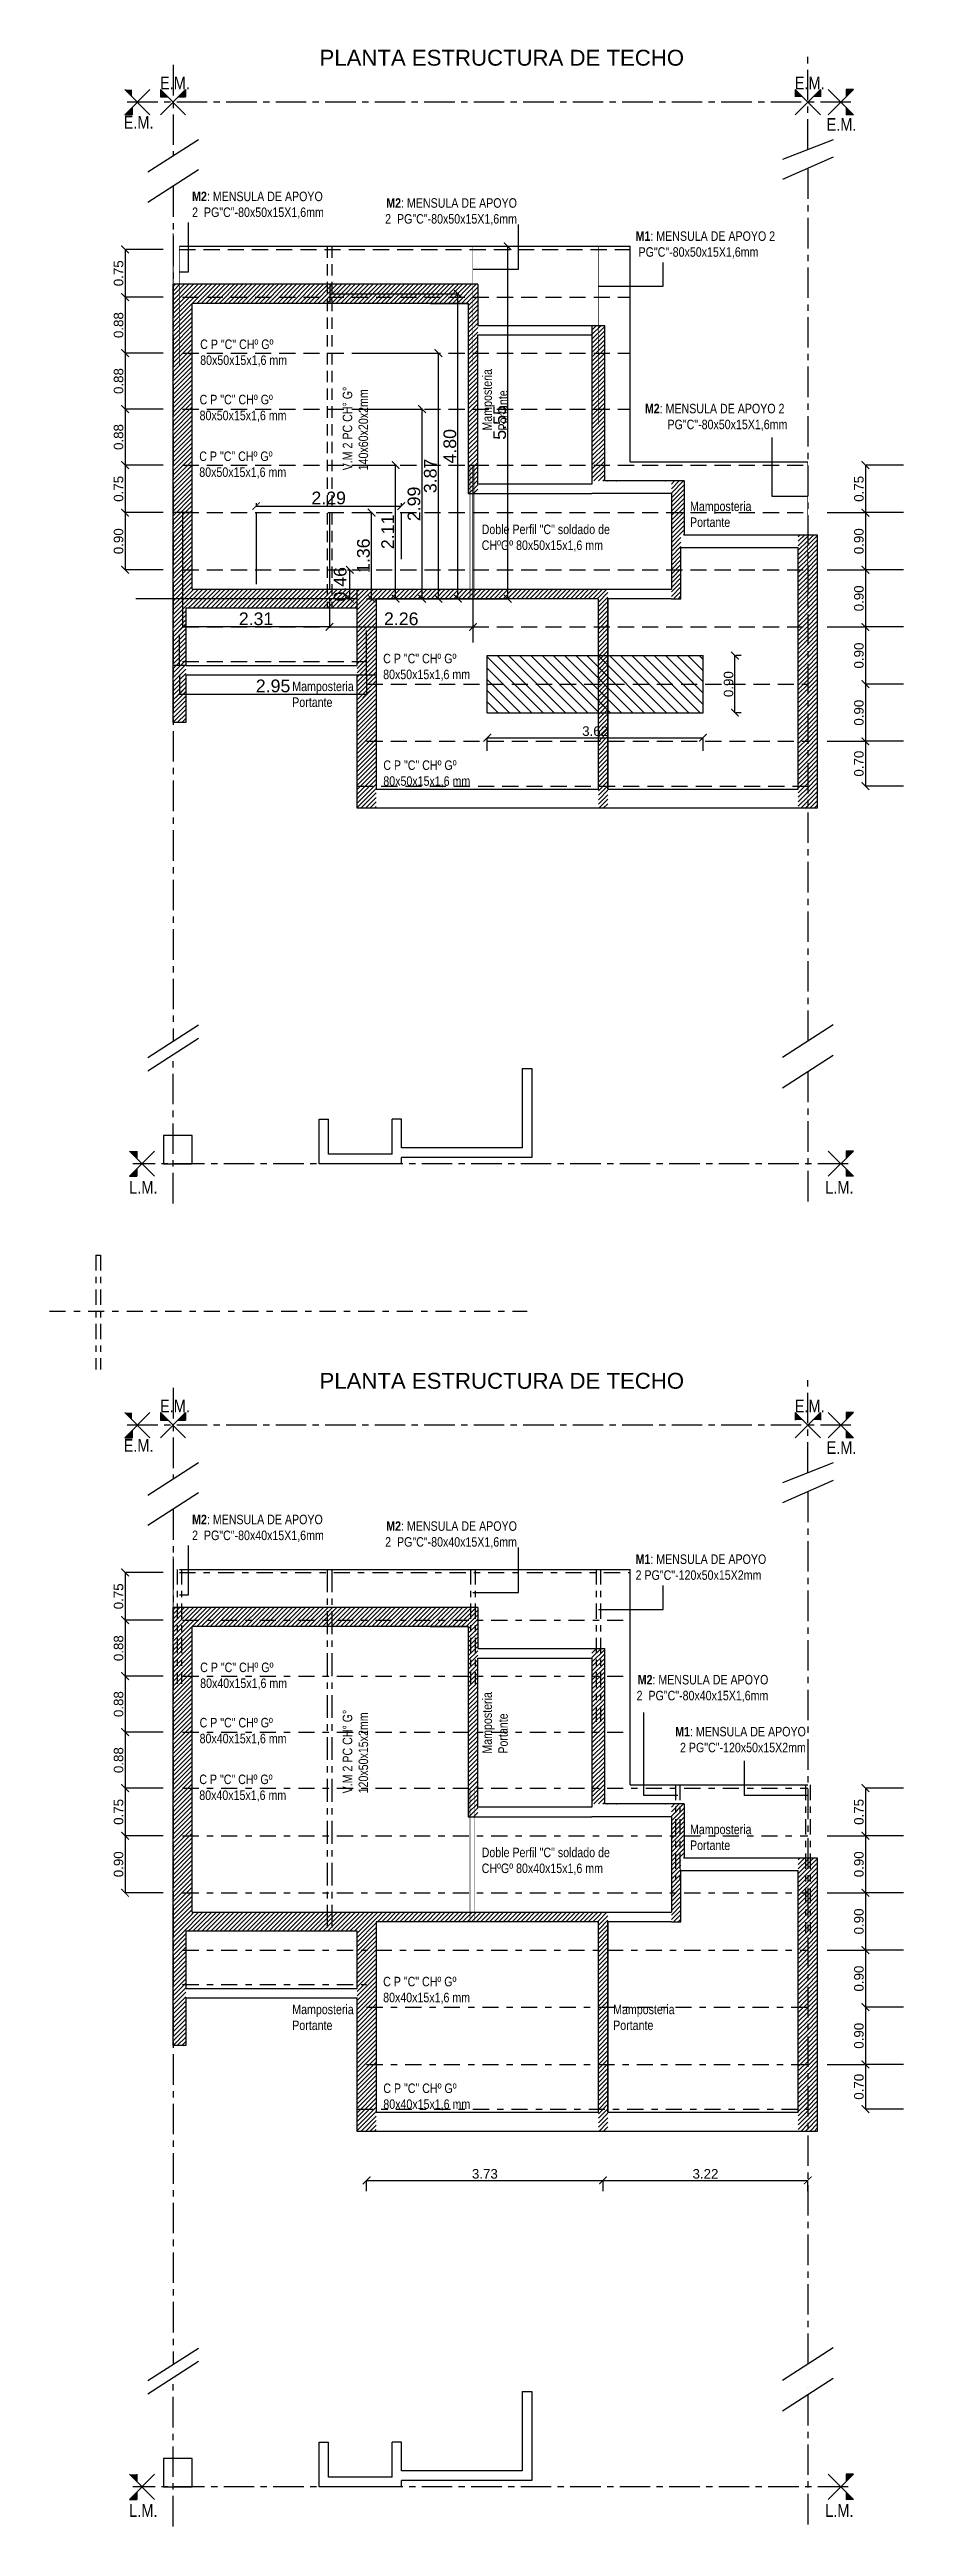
# Model space of a CAD drawing. Header units: millimetres. Extents: x 167 to 347, y -139 to 78.
# Drawn here: x 303.92 to 317.38, y -59.36 to -20.36 of the extents above; entities that cross this region are included whole.
import ezdxf

# ---------------------------------------------------------------- set-up
doc = ezdxf.new("R2010")
doc.units = ezdxf.units.MM
doc.header["$LTSCALE"] = 0.1
doc.header["$MEASUREMENT"] = 0
doc.header["$PDMODE"] = 3
doc.header["$PDSIZE"] = 0.1
for name, pattern in [('ACAD_ISO02W100', [15, 12, -3]), ('ACAD_ISO04W100', [30, 24, -3, 0, -3]), ('ACAD_ISO10W100', [18, 12, -3, 0, -3]), ('CONTINUA', [200, 100, 100]), ('DASHDOT2', [12.7, 6.35, -3.175, 0, -3.175]), ('HIDDENX2', [19.05, 12.7, -6.35])]:
    doc.linetypes.add(name, pattern=pattern)
doc.layers.get('DEFPOINTS').update_dxf_attribs({"color": 1})
for name, color, linetype in [('00-PROYECCION', 2, 'CONTINUA'), ('11.Ejes', 6, 'ACAD_ISO04W100'), ('3', 3, 'Continuous'), ('CORREAS', 170, 'Continuous'), ('Cota', 1, 'Continuous'), ('Cotas', 1, 'Continuous'), ('FUNDACIONES-COTAS', 3, 'Continuous'), ('MURO', 4, 'Continuous'), ('Muros', 7, 'Continuous'), ('muros-pta', 4, 'Continuous'), ('TEXTO', 2, 'Continuous')]:
    doc.layers.add(name, color=color, linetype=linetype)
doc.layers.add('17.Sombras', color=8, linetype='Continuous', lineweight=5)
doc.styles.add('Arial20', font='arial.ttf', dxfattribs={"height": 0.2})
doc.styles.add('Arial30', font='arial.ttf', dxfattribs={"width": 0.8, "height": 0.3})
doc.styles.get("Standard").update_dxf_attribs({"font": 'arial.ttf'})
doc.dimstyles.new('COTA-1-100', dxfattribs={"dimtxt": 0.2, "dimasz": 0.12, "dimexe": 0.012, "dimexo": 0.15, "dimgap": 0.025, "dimtad": 1, "dimzin": 0, "dimdsep": 46, "dimtxsty": 'Arial20', "dimblk1": 'ARCHTICK', "dimblk2": 'ARCHTICK', "dimsah": 1, "dimcen": 0.09, "dimclrd": 256, "dimclre": 256, "dimclrt": 256, "dimazin": 0, "dimtfac": 1, "dimtofl": 0, "dimtmove": 2, "dimatfit": 3, "dimldrblk": 'ARCHTICK', "dimfxl": 1, "dimtolj": 1, "dimtzin": 0, "dimarcsym": 0})
pattern_1 = [(45, (0, 0), (-0.035355339, 0.035355339), [])]
pattern_2 = [(45, (0, 20.83244), (-0.035355339, 0.035355339), [])]

msp = doc.modelspace()

# ---------------------------------------------------------------- texts
at = {"layer": '11.Ejes', "lineweight": 40, "char_height": 0.2, "width": 1.294531}
for s, insert, attachment_point in [('{\\fArial Narrow|b0|i0|c0|p34;E.M.}', (305.8999, -20.7854), 2), ('{\\fArial Narrow|b0|i0|c0|p34;E.M.}', (315.8999, -20.7854), 2), ('{\\fArial Narrow|b0|i0|c0|p34;E.M.}', (305.3274, -21.406), 2), ('{\\fArial Narrow|b0|i0|c0|p34;E.M.}', (316.4018, -21.4388), 2), ('{\\fArial Narrow|b0|i0|c0|p34;L.M.}', (305.4026, -38.3752), 8), ('{\\fArial Narrow|b0|i0|c0|p34;L.M.}', (316.3679, -38.3752), 8), ('{\\fArial Narrow|b0|i0|c0|p34;E.M.}', (305.8999, -41.6178), 2), ('{\\fArial Narrow|b0|i0|c0|p34;E.M.}', (315.8999, -41.6178), 2), ('{\\fArial Narrow|b0|i0|c0|p34;E.M.}', (305.3274, -42.2385), 2), ('{\\fArial Narrow|b0|i0|c0|p34;E.M.}', (316.4018, -42.2713), 2), ('{\\fArial Narrow|b0|i0|c0|p34;L.M.}', (305.4026, -59.2077), 8), ('{\\fArial Narrow|b0|i0|c0|p34;L.M.}', (316.3679, -59.2077), 8)]:
    msp.add_mtext(s, dxfattribs=dict(at, insert=insert, attachment_point=attachment_point))
at = {"layer": 'TEXTO', "char_height": 0.25, "width": 5.811336, "attachment_point": 3}
for insert in [(313.9208, -20.3629), (313.9208, -41.1953)]:
    msp.add_mtext('PLANTA ESTRUCTURA DE TECHO', dxfattribs=dict(at, insert=insert))
at = {"layer": 'TEXTO', "style": 'Arial30'}
for s, insert, char_height, width, attachment_point in [('{\\fArial|b1|i0|c0|p34;M2}: MENSULA DE APOYO 2  PG"C"-80x50x15X1,6mm', (306.1705, -22.5962), 0.15, 2.137322, 1), ('{\\fArial|b1|i0|c0|p34;M2}: MENSULA DE APOYO 2  PG"C"-80x50x15X1,6mm', (311.2877, -22.7002), 0.15, 2.171916, 3), ('{\\fArial|b1|i0|c0|p34;M1}: MENSULA DE APOYO 2  PG"C"-80x50x15X1,6mm', (313.1573, -23.2217), 0.15, 2.209043, 1), ('C P "C" CHº Gº^I\\P80x50x15x1,6 mm  ', (306.2975, -24.9248), 0.15, 5.818683, 1), ('C P "C" CHº Gº^I\\P80x50x15x1,6 mm  ', (306.2884, -25.7954), 0.15, 5.818683, 1), ('{\\fArial|b1|i0|c0|p34;M2}: MENSULA DE APOYO 2  PG"C"-80x50x15X1,6mm', (315.5489, -25.9369), 0.15, 2.303065, 3), ('C P "C" CHº Gº^I\\P80x50x15x1,6 mm  ', (306.2834, -26.6881), 0.15, 5.818683, 1), ('Mamposteria Portante', (314.0145, -27.4759), 0.15, 1.250639, 1), ('{\\H0.75x;Doble Perfil "C" soldado de CHºGº 80x50x15x1,6 mm}  ', (310.7327, -27.8389), 0.2, 2.21329, 1), ('C P "C" CHº Gº^I\\P80x50x15x1,6 mm  ', (309.1802, -29.8726), 0.15, 5.818683, 1), ('Mamposteria\\PPortante', (307.7478, -30.3105), 0.15, 2.067605, 1), ('C P "C" CHº Gº^I\\P80x50x15x1,6 mm  ', (309.183, -31.5521), 0.15, 5.818683, 1), ('{\\fArial|b1|i0|c0|p34;M2}: MENSULA DE APOYO 2  PG"C"-80x40x15X1,6mm', (306.1705, -43.4287), 0.15, 2.137322, 1), ('{\\fArial|b1|i0|c0|p34;M2}: MENSULA DE APOYO 2  PG"C"-80x40x15X1,6mm', (311.2877, -43.5326), 0.15, 2.171916, 3), ('{\\fArial|b1|i0|c0|p34;M1}: MENSULA DE APOYO \\P2 PG"C"-120x50x15X2mm', (313.1573, -44.0541), 0.15, 2.209043, 1), ('C P "C" CHº Gº^I\\P80x40x15x1,6 mm  ', (306.2975, -45.7572), 0.15, 5.818683, 1), ('{\\fArial|b1|i0|c0|p34;M2}: MENSULA DE APOYO 2  PG"C"-80x40x15X1,6mm', (315.249, -45.9514), 0.15, 2.171916, 3), ('C P "C" CHº Gº^I\\P80x40x15x1,6 mm  ', (306.2884, -46.6279), 0.15, 5.818683, 1), ('{\\fArial|b1|i0|c0|p34;M1}: MENSULA DE APOYO \\P2 PG"C"-120x50x15X2mm', (315.8396, -46.7693), 0.15, 2.303065, 3), ('C P "C" CHº Gº^I\\P80x40x15x1,6 mm  ', (306.2834, -47.5205), 0.15, 5.818683, 1), ('Mamposteria Portante', (314.0145, -48.3083), 0.15, 1.250639, 1), ('{\\H0.75x;Doble Perfil "C" soldado de CHºGº 80x40x15x1,6 mm}  ', (310.7327, -48.6713), 0.2, 2.21329, 1), ('C P "C" CHº Gº^I\\P80x40x15x1,6 mm  ', (309.1802, -50.7051), 0.15, 5.818683, 1), ('Mamposteria\\PPortante', (307.7478, -51.1429), 0.15, 2.067605, 1), ('Mamposteria\\PPortante', (312.8037, -51.1429), 0.15, 2.067605, 1), ('C P "C" CHº Gº^I\\P80x40x15x1,6 mm  ', (309.183, -52.3846), 0.15, 5.818683, 1)]:
    msp.add_mtext(s, dxfattribs=dict(at, insert=insert, char_height=char_height, width=width, attachment_point=attachment_point))
at = {"layer": 'TEXTO', "char_height": 0.15, "attachment_point": 1, "rotation": 90, "style": 'Arial30'}
for s, insert, width in [('\\pxi-3,l4,t4;V.M 2 PC CH° G° \\P140x60x20x2mm', (308.5427, -27.1348), 5.818683), ('Mamposteria\\PPortante', (310.7433, -26.3583), 2.067605), ('Mamposteria\\PPortante', (310.7433, -47.1908), 2.067605), ('\\pxi-3,l4,t4;V.M 2 PC CH° G° \\P120x50x15x2mm', (308.5427, -47.9672), 5.818683)]:
    msp.add_mtext(s, dxfattribs=dict(at, insert=insert, width=width))

# ---------------------------------------------------------------- blocks, each defined once
blk = doc.blocks.new('_ARCHTICK')
at = {"color": 0, "linetype": 'ByBlock', "const_width": 0.15}
blk.add_lwpolyline([(-0.5, -0.5), (0.5, 0.5)], dxfattribs=at)
blk = doc.blocks.new('*D52')
at = {"layer": 'Cotas', "lineweight": -2, "transparency": 16777216}
for p, q in [((305.114, -44.339), (305.114, -45.089)), ((305.714, -44.339), (305.126, -44.339)), ((305.714, -45.089), (305.126, -45.089))]:
    blk.add_line(p, q, dxfattribs=at)
at = {"layer": 'DEFPOINTS', "color": 0, "transparency": 16777216}
for p in [(305.114, -44.339), (305.114, -45.089), (305.114, -45.089)]:
    blk.add_point(p, dxfattribs=at)
at = {"layer": 'Cotas', "lineweight": -2, "transparency": 16777216, "xscale": 0.12, "yscale": 0.12, "zscale": 0.12}
for p, rotation in [((305.114, -44.339), 90), ((305.114, -45.089), 270)]:
    blk.add_blockref('_ARCHTICK', p, dxfattribs=dict(at, rotation=rotation))
at = {"layer": 'Cotas', "color": 2, "transparency": 16777216, "insert": (305.012, -44.714), "char_height": 0.15, "attachment_point": 5, "rotation": 90}
blk.add_mtext('\\A1;0.75', dxfattribs=at)
blk = doc.blocks.new('*D53')
at = {"layer": 'Cotas', "lineweight": -2, "transparency": 16777216}
for p, q in [((305.114, -45.089), (305.114, -45.971)), ((305.714, -45.089), (305.126, -45.089)), ((305.714, -45.971), (305.126, -45.971))]:
    blk.add_line(p, q, dxfattribs=at)
at = {"layer": 'DEFPOINTS', "color": 0, "transparency": 16777216}
for p in [(305.114, -45.089), (305.114, -45.971), (305.114, -45.971)]:
    blk.add_point(p, dxfattribs=at)
at = {"layer": 'Cotas', "lineweight": -2, "transparency": 16777216, "xscale": 0.12, "yscale": 0.12, "zscale": 0.12}
for p, rotation in [((305.114, -45.089), 90), ((305.114, -45.971), 270)]:
    blk.add_blockref('_ARCHTICK', p, dxfattribs=dict(at, rotation=rotation))
at = {"layer": 'Cotas', "color": 2, "transparency": 16777216, "insert": (305.012, -45.53), "char_height": 0.15, "attachment_point": 5, "rotation": 90}
blk.add_mtext('\\A1;0.88', dxfattribs=at)
blk = doc.blocks.new('*D54')
at = {"layer": 'Cotas', "lineweight": -2, "transparency": 16777216}
for p, q in [((305.114, -45.971), (305.114, -46.852)), ((305.714, -45.971), (305.126, -45.971)), ((305.714, -46.852), (305.126, -46.852))]:
    blk.add_line(p, q, dxfattribs=at)
at = {"layer": 'DEFPOINTS', "color": 0, "transparency": 16777216}
for p in [(305.114, -45.971), (305.114, -46.852), (305.114, -46.852)]:
    blk.add_point(p, dxfattribs=at)
at = {"layer": 'Cotas', "lineweight": -2, "transparency": 16777216, "xscale": 0.12, "yscale": 0.12, "zscale": 0.12}
for p, rotation in [((305.114, -45.971), 90), ((305.114, -46.852), 270)]:
    blk.add_blockref('_ARCHTICK', p, dxfattribs=dict(at, rotation=rotation))
at = {"layer": 'Cotas', "color": 2, "transparency": 16777216, "insert": (305.012, -46.411), "char_height": 0.15, "attachment_point": 5, "rotation": 90}
blk.add_mtext('\\A1;0.88', dxfattribs=at)
blk = doc.blocks.new('*D55')
at = {"layer": 'Cotas', "lineweight": -2, "transparency": 16777216}
for p, q in [((305.114, -46.852), (305.114, -47.733)), ((305.714, -46.852), (305.126, -46.852)), ((305.714, -47.733), (305.126, -47.733))]:
    blk.add_line(p, q, dxfattribs=at)
at = {"layer": 'DEFPOINTS', "color": 0, "transparency": 16777216}
for p in [(305.114, -46.852), (305.114, -47.733), (305.114, -47.733)]:
    blk.add_point(p, dxfattribs=at)
at = {"layer": 'Cotas', "lineweight": -2, "transparency": 16777216, "xscale": 0.12, "yscale": 0.12, "zscale": 0.12}
for p, rotation in [((305.114, -46.852), 90), ((305.114, -47.733), 270)]:
    blk.add_blockref('_ARCHTICK', p, dxfattribs=dict(at, rotation=rotation))
at = {"layer": 'Cotas', "color": 2, "transparency": 16777216, "insert": (305.012, -47.293), "char_height": 0.15, "attachment_point": 5, "rotation": 90}
blk.add_mtext('\\A1;0.88', dxfattribs=at)
blk = doc.blocks.new('*D56')
at = {"layer": 'Cotas', "lineweight": -2, "transparency": 16777216}
for p, q in [((305.114, -47.733), (305.114, -48.483)), ((305.714, -47.733), (305.126, -47.733)), ((305.714, -48.483), (305.126, -48.483))]:
    blk.add_line(p, q, dxfattribs=at)
at = {"layer": 'DEFPOINTS', "color": 0, "transparency": 16777216}
for p in [(305.114, -47.733), (305.114, -48.483), (305.114, -48.483)]:
    blk.add_point(p, dxfattribs=at)
at = {"layer": 'Cotas', "lineweight": -2, "transparency": 16777216, "xscale": 0.12, "yscale": 0.12, "zscale": 0.12}
for p, rotation in [((305.114, -47.733), 90), ((305.114, -48.483), 270)]:
    blk.add_blockref('_ARCHTICK', p, dxfattribs=dict(at, rotation=rotation))
at = {"layer": 'Cotas', "color": 2, "transparency": 16777216, "insert": (305.012, -48.108), "char_height": 0.15, "attachment_point": 5, "rotation": 90}
blk.add_mtext('\\A1;0.75', dxfattribs=at)
blk = doc.blocks.new('*D57')
at = {"layer": 'Cotas', "lineweight": -2, "transparency": 16777216}
for p, q in [((305.114, -48.483), (305.114, -49.383)), ((305.714, -48.483), (305.126, -48.483)), ((305.714, -49.383), (305.126, -49.383))]:
    blk.add_line(p, q, dxfattribs=at)
at = {"layer": 'DEFPOINTS', "color": 0, "transparency": 16777216}
for p in [(305.114, -48.483), (305.114, -49.383), (305.114, -49.383)]:
    blk.add_point(p, dxfattribs=at)
at = {"layer": 'Cotas', "lineweight": -2, "transparency": 16777216, "xscale": 0.12, "yscale": 0.12, "zscale": 0.12}
for p, rotation in [((305.114, -48.483), 90), ((305.114, -49.383), 270)]:
    blk.add_blockref('_ARCHTICK', p, dxfattribs=dict(at, rotation=rotation))
at = {"layer": 'Cotas', "color": 2, "transparency": 16777216, "insert": (305.012, -48.933), "char_height": 0.15, "attachment_point": 5, "rotation": 90}
blk.add_mtext('\\A1;0.90', dxfattribs=at)
blk = doc.blocks.new('*D58')
at = {"layer": 'Cotas', "lineweight": -2, "transparency": 16777216}
for p, q in [((316.778, -47.733), (316.778, -48.483)), ((317.378, -47.733), (316.79, -47.733)), ((316.178, -48.483), (316.766, -48.483))]:
    blk.add_line(p, q, dxfattribs=at)
at = {"layer": 'DEFPOINTS', "color": 0, "transparency": 16777216}
for p in [(316.778, -47.733), (316.778, -48.483), (316.778, -48.483)]:
    blk.add_point(p, dxfattribs=at)
at = {"layer": 'Cotas', "lineweight": -2, "transparency": 16777216, "xscale": 0.12, "yscale": 0.12, "zscale": 0.12}
for p, rotation in [((316.778, -47.733), 90), ((316.778, -48.483), 270)]:
    blk.add_blockref('_ARCHTICK', p, dxfattribs=dict(at, rotation=rotation))
at = {"layer": 'Cotas', "color": 2, "transparency": 16777216, "insert": (316.676, -48.108), "char_height": 0.15, "attachment_point": 5, "rotation": 90}
blk.add_mtext('\\A1;0.75', dxfattribs=at)
blk = doc.blocks.new('*D59')
at = {"layer": 'Cotas', "lineweight": -2, "transparency": 16777216}
for p, q in [((316.778, -48.483), (316.778, -49.383)), ((317.378, -48.483), (316.79, -48.483)), ((316.178, -49.383), (316.766, -49.383))]:
    blk.add_line(p, q, dxfattribs=at)
at = {"layer": 'DEFPOINTS', "color": 0, "transparency": 16777216}
for p in [(316.778, -48.483), (316.778, -49.383), (316.778, -49.383)]:
    blk.add_point(p, dxfattribs=at)
at = {"layer": 'Cotas', "lineweight": -2, "transparency": 16777216, "xscale": 0.12, "yscale": 0.12, "zscale": 0.12}
for p, rotation in [((316.778, -48.483), 90), ((316.778, -49.383), 270)]:
    blk.add_blockref('_ARCHTICK', p, dxfattribs=dict(at, rotation=rotation))
at = {"layer": 'Cotas', "color": 2, "transparency": 16777216, "insert": (316.676, -48.933), "char_height": 0.15, "attachment_point": 5, "rotation": 90}
blk.add_mtext('\\A1;0.90', dxfattribs=at)
blk = doc.blocks.new('*D60')
at = {"layer": 'Cotas', "lineweight": -2, "transparency": 16777216}
for p, q in [((316.778, -49.383), (316.778, -50.283)), ((317.378, -49.383), (316.79, -49.383)), ((316.178, -50.283), (316.766, -50.283))]:
    blk.add_line(p, q, dxfattribs=at)
at = {"layer": 'DEFPOINTS', "color": 0, "transparency": 16777216}
for p in [(316.778, -49.383), (316.778, -50.283), (316.778, -50.283)]:
    blk.add_point(p, dxfattribs=at)
at = {"layer": 'Cotas', "lineweight": -2, "transparency": 16777216, "xscale": 0.12, "yscale": 0.12, "zscale": 0.12}
for p, rotation in [((316.778, -49.383), 90), ((316.778, -50.283), 270)]:
    blk.add_blockref('_ARCHTICK', p, dxfattribs=dict(at, rotation=rotation))
at = {"layer": 'Cotas', "color": 2, "transparency": 16777216, "insert": (316.676, -49.833), "char_height": 0.15, "attachment_point": 5, "rotation": 90}
blk.add_mtext('\\A1;0.90', dxfattribs=at)
blk = doc.blocks.new('*D61')
at = {"layer": 'Cotas', "lineweight": -2, "transparency": 16777216}
for p, q in [((316.778, -50.283), (316.778, -51.183)), ((317.378, -50.283), (316.79, -50.283)), ((317.378, -51.183), (316.79, -51.183))]:
    blk.add_line(p, q, dxfattribs=at)
at = {"layer": 'DEFPOINTS', "color": 0, "transparency": 16777216}
for p in [(316.778, -50.283), (316.778, -51.183), (316.778, -51.183)]:
    blk.add_point(p, dxfattribs=at)
at = {"layer": 'Cotas', "lineweight": -2, "transparency": 16777216, "xscale": 0.12, "yscale": 0.12, "zscale": 0.12}
for p, rotation in [((316.778, -50.283), 90), ((316.778, -51.183), 270)]:
    blk.add_blockref('_ARCHTICK', p, dxfattribs=dict(at, rotation=rotation))
at = {"layer": 'Cotas', "color": 2, "transparency": 16777216, "insert": (316.676, -50.733), "char_height": 0.15, "attachment_point": 5, "rotation": 90}
blk.add_mtext('\\A1;0.90', dxfattribs=at)
blk = doc.blocks.new('*D62')
at = {"layer": 'Cotas', "lineweight": -2, "transparency": 16777216}
for p, q in [((316.778, -51.183), (316.778, -52.083)), ((317.378, -51.183), (316.79, -51.183)), ((316.178, -52.083), (316.766, -52.083))]:
    blk.add_line(p, q, dxfattribs=at)
at = {"layer": 'DEFPOINTS', "color": 0, "transparency": 16777216}
for p in [(316.778, -51.183), (316.778, -52.083), (316.778, -52.083)]:
    blk.add_point(p, dxfattribs=at)
at = {"layer": 'Cotas', "lineweight": -2, "transparency": 16777216, "xscale": 0.12, "yscale": 0.12, "zscale": 0.12}
for p, rotation in [((316.778, -51.183), 90), ((316.778, -52.083), 270)]:
    blk.add_blockref('_ARCHTICK', p, dxfattribs=dict(at, rotation=rotation))
at = {"layer": 'Cotas', "color": 2, "transparency": 16777216, "insert": (316.676, -51.633), "char_height": 0.15, "attachment_point": 5, "rotation": 90}
blk.add_mtext('\\A1;0.90', dxfattribs=at)
blk = doc.blocks.new('*D63')
at = {"layer": 'Cotas', "lineweight": -2, "transparency": 16777216}
for p, q in [((316.778, -52.083), (316.778, -52.788)), ((317.378, -52.083), (316.79, -52.083)), ((317.378, -52.788), (316.79, -52.788))]:
    blk.add_line(p, q, dxfattribs=at)
at = {"layer": 'DEFPOINTS', "color": 0, "transparency": 16777216}
for p in [(316.778, -52.083), (316.778, -52.788), (316.778, -52.788)]:
    blk.add_point(p, dxfattribs=at)
at = {"layer": 'Cotas', "lineweight": -2, "transparency": 16777216, "xscale": 0.12, "yscale": 0.12, "zscale": 0.12}
for p, rotation in [((316.778, -52.083), 90), ((316.778, -52.788), 270)]:
    blk.add_blockref('_ARCHTICK', p, dxfattribs=dict(at, rotation=rotation))
at = {"layer": 'Cotas', "color": 2, "transparency": 16777216, "insert": (316.676, -52.436), "char_height": 0.15, "attachment_point": 5, "rotation": 90}
blk.add_mtext('\\A1;0.70', dxfattribs=at)
blk = doc.blocks.new('*D298')
at = {"layer": 'Cotas', "lineweight": -2, "transparency": 16777216}
for p, q in [((305.114, -23.507), (305.114, -24.257)), ((305.714, -23.507), (305.126, -23.507)), ((305.714, -24.257), (305.126, -24.257))]:
    blk.add_line(p, q, dxfattribs=at)
at = {"layer": 'DEFPOINTS', "color": 0, "transparency": 16777216}
for p in [(305.114, -23.507), (305.114, -24.257), (305.114, -24.257)]:
    blk.add_point(p, dxfattribs=at)
at = {"layer": 'Cotas', "lineweight": -2, "transparency": 16777216, "xscale": 0.12, "yscale": 0.12, "zscale": 0.12}
for p, rotation in [((305.114, -23.507), 90), ((305.114, -24.257), 270)]:
    blk.add_blockref('_ARCHTICK', p, dxfattribs=dict(at, rotation=rotation))
at = {"layer": 'Cotas', "color": 2, "transparency": 16777216, "insert": (305.012, -23.882), "char_height": 0.15, "attachment_point": 5, "rotation": 90}
blk.add_mtext('\\A1;0.75', dxfattribs=at)
blk = doc.blocks.new('*D299')
at = {"layer": 'Cotas', "lineweight": -2, "transparency": 16777216}
for p, q in [((305.114, -24.257), (305.114, -25.138)), ((305.714, -24.257), (305.126, -24.257)), ((305.714, -25.138), (305.126, -25.138))]:
    blk.add_line(p, q, dxfattribs=at)
at = {"layer": 'DEFPOINTS', "color": 0, "transparency": 16777216}
for p in [(305.114, -24.257), (305.114, -25.138), (305.114, -25.138)]:
    blk.add_point(p, dxfattribs=at)
at = {"layer": 'Cotas', "lineweight": -2, "transparency": 16777216, "xscale": 0.12, "yscale": 0.12, "zscale": 0.12}
for p, rotation in [((305.114, -24.257), 90), ((305.114, -25.138), 270)]:
    blk.add_blockref('_ARCHTICK', p, dxfattribs=dict(at, rotation=rotation))
at = {"layer": 'Cotas', "color": 2, "transparency": 16777216, "insert": (305.012, -24.698), "char_height": 0.15, "attachment_point": 5, "rotation": 90}
blk.add_mtext('\\A1;0.88', dxfattribs=at)
blk = doc.blocks.new('*D300')
at = {"layer": 'Cotas', "lineweight": -2, "transparency": 16777216}
for p, q in [((305.114, -25.138), (305.114, -26.02)), ((305.714, -25.138), (305.126, -25.138)), ((305.714, -26.02), (305.126, -26.02))]:
    blk.add_line(p, q, dxfattribs=at)
at = {"layer": 'DEFPOINTS', "color": 0, "transparency": 16777216}
for p in [(305.114, -25.138), (305.114, -26.02), (305.114, -26.02)]:
    blk.add_point(p, dxfattribs=at)
at = {"layer": 'Cotas', "lineweight": -2, "transparency": 16777216, "xscale": 0.12, "yscale": 0.12, "zscale": 0.12}
for p, rotation in [((305.114, -25.138), 90), ((305.114, -26.02), 270)]:
    blk.add_blockref('_ARCHTICK', p, dxfattribs=dict(at, rotation=rotation))
at = {"layer": 'Cotas', "color": 2, "transparency": 16777216, "insert": (305.012, -25.579), "char_height": 0.15, "attachment_point": 5, "rotation": 90}
blk.add_mtext('\\A1;0.88', dxfattribs=at)
blk = doc.blocks.new('*D301')
at = {"layer": 'Cotas', "lineweight": -2, "transparency": 16777216}
for p, q in [((305.114, -26.02), (305.114, -26.901)), ((305.714, -26.02), (305.126, -26.02)), ((305.714, -26.901), (305.126, -26.901))]:
    blk.add_line(p, q, dxfattribs=at)
at = {"layer": 'DEFPOINTS', "color": 0, "transparency": 16777216}
for p in [(305.114, -26.02), (305.114, -26.901), (305.114, -26.901)]:
    blk.add_point(p, dxfattribs=at)
at = {"layer": 'Cotas', "lineweight": -2, "transparency": 16777216, "xscale": 0.12, "yscale": 0.12, "zscale": 0.12}
for p, rotation in [((305.114, -26.02), 90), ((305.114, -26.901), 270)]:
    blk.add_blockref('_ARCHTICK', p, dxfattribs=dict(at, rotation=rotation))
at = {"layer": 'Cotas', "color": 2, "transparency": 16777216, "insert": (305.012, -26.46), "char_height": 0.15, "attachment_point": 5, "rotation": 90}
blk.add_mtext('\\A1;0.88', dxfattribs=at)
blk = doc.blocks.new('*D302')
at = {"layer": 'Cotas', "lineweight": -2, "transparency": 16777216}
for p, q in [((305.114, -26.901), (305.114, -27.651)), ((305.714, -26.901), (305.126, -26.901)), ((305.714, -27.651), (305.126, -27.651))]:
    blk.add_line(p, q, dxfattribs=at)
at = {"layer": 'DEFPOINTS', "color": 0, "transparency": 16777216}
for p in [(305.114, -26.901), (305.114, -27.651), (305.114, -27.651)]:
    blk.add_point(p, dxfattribs=at)
at = {"layer": 'Cotas', "lineweight": -2, "transparency": 16777216, "xscale": 0.12, "yscale": 0.12, "zscale": 0.12}
for p, rotation in [((305.114, -26.901), 90), ((305.114, -27.651), 270)]:
    blk.add_blockref('_ARCHTICK', p, dxfattribs=dict(at, rotation=rotation))
at = {"layer": 'Cotas', "color": 2, "transparency": 16777216, "insert": (305.012, -27.276), "char_height": 0.15, "attachment_point": 5, "rotation": 90}
blk.add_mtext('\\A1;0.75', dxfattribs=at)
blk = doc.blocks.new('*D303')
at = {"layer": 'Cotas', "lineweight": -2, "transparency": 16777216}
for p, q in [((305.114, -27.651), (305.114, -28.551)), ((305.714, -27.651), (305.126, -27.651)), ((305.714, -28.551), (305.126, -28.551))]:
    blk.add_line(p, q, dxfattribs=at)
at = {"layer": 'DEFPOINTS', "color": 0, "transparency": 16777216}
for p in [(305.114, -27.651), (305.114, -28.551), (305.114, -28.551)]:
    blk.add_point(p, dxfattribs=at)
at = {"layer": 'Cotas', "lineweight": -2, "transparency": 16777216, "xscale": 0.12, "yscale": 0.12, "zscale": 0.12}
for p, rotation in [((305.114, -27.651), 90), ((305.114, -28.551), 270)]:
    blk.add_blockref('_ARCHTICK', p, dxfattribs=dict(at, rotation=rotation))
at = {"layer": 'Cotas', "color": 2, "transparency": 16777216, "insert": (305.012, -28.101), "char_height": 0.15, "attachment_point": 5, "rotation": 90}
blk.add_mtext('\\A1;0.90', dxfattribs=at)
blk = doc.blocks.new('*D304')
at = {"layer": 'Cotas', "lineweight": -2, "transparency": 16777216}
for p, q in [((316.778, -26.901), (316.778, -27.651)), ((317.378, -26.901), (316.79, -26.901)), ((316.178, -27.651), (316.766, -27.651))]:
    blk.add_line(p, q, dxfattribs=at)
at = {"layer": 'DEFPOINTS', "color": 0, "transparency": 16777216}
for p in [(316.778, -26.901), (316.778, -27.651), (316.778, -27.651)]:
    blk.add_point(p, dxfattribs=at)
at = {"layer": 'Cotas', "lineweight": -2, "transparency": 16777216, "xscale": 0.12, "yscale": 0.12, "zscale": 0.12}
for p, rotation in [((316.778, -26.901), 90), ((316.778, -27.651), 270)]:
    blk.add_blockref('_ARCHTICK', p, dxfattribs=dict(at, rotation=rotation))
at = {"layer": 'Cotas', "color": 2, "transparency": 16777216, "insert": (316.676, -27.276), "char_height": 0.15, "attachment_point": 5, "rotation": 90}
blk.add_mtext('\\A1;0.75', dxfattribs=at)
blk = doc.blocks.new('*D305')
at = {"layer": 'Cotas', "lineweight": -2, "transparency": 16777216}
for p, q in [((316.778, -27.651), (316.778, -28.551)), ((317.378, -27.651), (316.79, -27.651)), ((316.178, -28.551), (316.766, -28.551))]:
    blk.add_line(p, q, dxfattribs=at)
at = {"layer": 'DEFPOINTS', "color": 0, "transparency": 16777216}
for p in [(316.778, -27.651), (316.778, -28.551), (316.778, -28.551)]:
    blk.add_point(p, dxfattribs=at)
at = {"layer": 'Cotas', "lineweight": -2, "transparency": 16777216, "xscale": 0.12, "yscale": 0.12, "zscale": 0.12}
for p, rotation in [((316.778, -27.651), 90), ((316.778, -28.551), 270)]:
    blk.add_blockref('_ARCHTICK', p, dxfattribs=dict(at, rotation=rotation))
at = {"layer": 'Cotas', "color": 2, "transparency": 16777216, "insert": (316.676, -28.101), "char_height": 0.15, "attachment_point": 5, "rotation": 90}
blk.add_mtext('\\A1;0.90', dxfattribs=at)
blk = doc.blocks.new('*D306')
at = {"layer": 'Cotas', "lineweight": -2, "transparency": 16777216}
for p, q in [((316.778, -28.551), (316.778, -29.451)), ((317.378, -28.551), (316.79, -28.551)), ((316.178, -29.451), (316.766, -29.451))]:
    blk.add_line(p, q, dxfattribs=at)
at = {"layer": 'DEFPOINTS', "color": 0, "transparency": 16777216}
for p in [(316.778, -28.551), (316.778, -29.451), (316.778, -29.451)]:
    blk.add_point(p, dxfattribs=at)
at = {"layer": 'Cotas', "lineweight": -2, "transparency": 16777216, "xscale": 0.12, "yscale": 0.12, "zscale": 0.12}
for p, rotation in [((316.778, -28.551), 90), ((316.778, -29.451), 270)]:
    blk.add_blockref('_ARCHTICK', p, dxfattribs=dict(at, rotation=rotation))
at = {"layer": 'Cotas', "color": 2, "transparency": 16777216, "insert": (316.676, -29.001), "char_height": 0.15, "attachment_point": 5, "rotation": 90}
blk.add_mtext('\\A1;0.90', dxfattribs=at)
blk = doc.blocks.new('*D307')
at = {"layer": 'Cotas', "lineweight": -2, "transparency": 16777216}
for p, q in [((316.778, -29.451), (316.778, -30.351)), ((317.378, -29.451), (316.79, -29.451)), ((317.378, -30.351), (316.79, -30.351))]:
    blk.add_line(p, q, dxfattribs=at)
at = {"layer": 'DEFPOINTS', "color": 0, "transparency": 16777216}
for p in [(316.778, -29.451), (316.778, -30.351), (316.778, -30.351)]:
    blk.add_point(p, dxfattribs=at)
at = {"layer": 'Cotas', "lineweight": -2, "transparency": 16777216, "xscale": 0.12, "yscale": 0.12, "zscale": 0.12}
for p, rotation in [((316.778, -29.451), 90), ((316.778, -30.351), 270)]:
    blk.add_blockref('_ARCHTICK', p, dxfattribs=dict(at, rotation=rotation))
at = {"layer": 'Cotas', "color": 2, "transparency": 16777216, "insert": (316.676, -29.901), "char_height": 0.15, "attachment_point": 5, "rotation": 90}
blk.add_mtext('\\A1;0.90', dxfattribs=at)
blk = doc.blocks.new('*D308')
at = {"layer": 'Cotas', "lineweight": -2, "transparency": 16777216}
for p, q in [((316.778, -30.351), (316.778, -31.251)), ((317.378, -30.351), (316.79, -30.351)), ((316.178, -31.251), (316.766, -31.251))]:
    blk.add_line(p, q, dxfattribs=at)
at = {"layer": 'DEFPOINTS', "color": 0, "transparency": 16777216}
for p in [(316.778, -30.351), (316.778, -31.251), (316.778, -31.251)]:
    blk.add_point(p, dxfattribs=at)
at = {"layer": 'Cotas', "lineweight": -2, "transparency": 16777216, "xscale": 0.12, "yscale": 0.12, "zscale": 0.12}
for p, rotation in [((316.778, -30.351), 90), ((316.778, -31.251), 270)]:
    blk.add_blockref('_ARCHTICK', p, dxfattribs=dict(at, rotation=rotation))
at = {"layer": 'Cotas', "color": 2, "transparency": 16777216, "insert": (316.676, -30.801), "char_height": 0.15, "attachment_point": 5, "rotation": 90}
blk.add_mtext('\\A1;0.90', dxfattribs=at)
blk = doc.blocks.new('*D309')
at = {"layer": 'Cotas', "lineweight": -2, "transparency": 16777216}
for p, q in [((316.778, -31.251), (316.778, -31.956)), ((317.378, -31.251), (316.79, -31.251)), ((317.378, -31.956), (316.79, -31.956))]:
    blk.add_line(p, q, dxfattribs=at)
at = {"layer": 'DEFPOINTS', "color": 0, "transparency": 16777216}
for p in [(316.778, -31.251), (316.778, -31.956), (316.778, -31.956)]:
    blk.add_point(p, dxfattribs=at)
at = {"layer": 'Cotas', "lineweight": -2, "transparency": 16777216, "xscale": 0.12, "yscale": 0.12, "zscale": 0.12}
for p, rotation in [((316.778, -31.251), 90), ((316.778, -31.956), 270)]:
    blk.add_blockref('_ARCHTICK', p, dxfattribs=dict(at, rotation=rotation))
at = {"layer": 'Cotas', "color": 2, "transparency": 16777216, "insert": (316.676, -31.603), "char_height": 0.15, "attachment_point": 5, "rotation": 90}
blk.add_mtext('\\A1;0.70', dxfattribs=at)
blk = doc.blocks.new('*D310')
at = {"layer": 'DEFPOINTS', "color": 0, "transparency": 16777216}
for p in [(306.02, -28.856), (308.335, -28.856), (306.02, -29.451)]:
    blk.add_point(p, dxfattribs=at)
at = {"layer": 'FUNDACIONES-COTAS', "lineweight": -2, "transparency": 16777216}
for p, q in [((306.02, -29.006), (306.02, -29.463)), ((308.335, -29.006), (308.335, -29.463)), ((308.335, -29.451), (306.02, -29.451))]:
    blk.add_line(p, q, dxfattribs=at)
at = {"layer": 'FUNDACIONES-COTAS', "lineweight": -2, "transparency": 16777216, "xscale": 0.12, "yscale": 0.12, "zscale": 0.12, "rotation": 180}
blk.add_blockref('_ARCHTICK', (306.02, -29.451), dxfattribs=at)
at = {"layer": 'FUNDACIONES-COTAS', "lineweight": -2, "transparency": 16777216, "xscale": 0.12, "yscale": 0.12, "zscale": 0.12}
blk.add_blockref('_ARCHTICK', (308.335, -29.451), dxfattribs=at)
at = {"layer": 'FUNDACIONES-COTAS', "transparency": 16777216, "insert": (307.178, -29.324), "char_height": 0.2, "attachment_point": 5, "style": 'Arial20'}
blk.add_mtext('\\A1;2.31', dxfattribs=at)
blk = doc.blocks.new('*D311')
at = {"layer": 'DEFPOINTS', "color": 0, "transparency": 16777216}
for p in [(308.335, -28.856), (310.595, -28.856), (310.595, -29.451)]:
    blk.add_point(p, dxfattribs=at)
at = {"layer": 'FUNDACIONES-COTAS', "lineweight": -2, "transparency": 16777216}
for p, q in [((308.335, -29.006), (308.335, -29.463)), ((310.595, -29.006), (310.595, -29.463)), ((308.335, -29.451), (310.595, -29.451))]:
    blk.add_line(p, q, dxfattribs=at)
at = {"layer": 'FUNDACIONES-COTAS', "lineweight": -2, "transparency": 16777216, "xscale": 0.12, "yscale": 0.12, "zscale": 0.12, "rotation": 180}
blk.add_blockref('_ARCHTICK', (308.335, -29.451), dxfattribs=at)
at = {"layer": 'FUNDACIONES-COTAS', "lineweight": -2, "transparency": 16777216, "xscale": 0.12, "yscale": 0.12, "zscale": 0.12}
blk.add_blockref('_ARCHTICK', (310.595, -29.451), dxfattribs=at)
at = {"layer": 'FUNDACIONES-COTAS', "transparency": 16777216, "insert": (309.465, -29.324), "char_height": 0.2, "attachment_point": 5, "style": 'Arial20'}
blk.add_mtext('\\A1;2.26', dxfattribs=at)
blk = doc.blocks.new('*D312')
at = {"layer": 'DEFPOINTS', "color": 0, "transparency": 16777216}
for p in [(307.178, -27.651), (309.465, -27.548), (309.465, -27.651)]:
    blk.add_point(p, dxfattribs=at)
at = {"layer": 'FUNDACIONES-COTAS', "lineweight": -2, "transparency": 16777216}
for p, q in [((307.178, -27.501), (307.178, -27.536)), ((307.178, -27.548), (309.465, -27.548)), ((309.465, -27.501), (309.465, -27.536))]:
    blk.add_line(p, q, dxfattribs=at)
at = {"layer": 'FUNDACIONES-COTAS', "lineweight": -2, "transparency": 16777216, "xscale": 0.12, "yscale": 0.12, "zscale": 0.12, "rotation": 180}
blk.add_blockref('_ARCHTICK', (307.178, -27.548), dxfattribs=at)
at = {"layer": 'FUNDACIONES-COTAS', "lineweight": -2, "transparency": 16777216, "xscale": 0.12, "yscale": 0.12, "zscale": 0.12}
blk.add_blockref('_ARCHTICK', (309.465, -27.548), dxfattribs=at)
at = {"layer": 'FUNDACIONES-COTAS', "transparency": 16777216, "insert": (308.322, -27.421), "char_height": 0.2, "attachment_point": 5, "style": 'Arial20'}
blk.add_mtext('\\A1;2.29', dxfattribs=at)
blk = doc.blocks.new('*D313')
at = {"layer": 'DEFPOINTS', "color": 0, "transparency": 16777216}
for p in [(308.656, -28.551), (308.77, -28.551), (308.77, -29.006)]:
    blk.add_point(p, dxfattribs=at)
at = {"layer": 'FUNDACIONES-COTAS', "lineweight": -2, "transparency": 16777216}
for p, q in [((308.62, -28.551), (308.644, -28.551)), ((308.656, -29.006), (308.656, -28.551)), ((308.62, -29.006), (308.644, -29.006))]:
    blk.add_line(p, q, dxfattribs=at)
at = {"layer": 'FUNDACIONES-COTAS', "lineweight": -2, "transparency": 16777216, "xscale": 0.12, "yscale": 0.12, "zscale": 0.12}
for p, rotation in [((308.656, -28.551), 90), ((308.656, -29.006), 270)]:
    blk.add_blockref('_ARCHTICK', p, dxfattribs=dict(at, rotation=rotation))
at = {"layer": 'FUNDACIONES-COTAS', "transparency": 16777216, "insert": (308.504, -28.779), "char_height": 0.2, "attachment_point": 5, "rotation": 90, "style": 'Arial20'}
blk.add_mtext('\\A1;0.46', dxfattribs=at)
blk = doc.blocks.new('*D314')
at = {"layer": 'DEFPOINTS', "color": 0, "transparency": 16777216}
for p in [(308.656, -27.651), (308.997, -27.651), (308.77, -29.006)]:
    blk.add_point(p, dxfattribs=at)
at = {"layer": 'FUNDACIONES-COTAS', "lineweight": -2, "transparency": 16777216}
for p, q in [((308.806, -27.651), (309.009, -27.651)), ((308.997, -29.006), (308.997, -27.651)), ((308.92, -29.006), (309.009, -29.006))]:
    blk.add_line(p, q, dxfattribs=at)
at = {"layer": 'FUNDACIONES-COTAS', "lineweight": -2, "transparency": 16777216, "xscale": 0.12, "yscale": 0.12, "zscale": 0.12}
for p, rotation in [((308.997, -27.651), 90), ((308.997, -29.006), 270)]:
    blk.add_blockref('_ARCHTICK', p, dxfattribs=dict(at, rotation=rotation))
at = {"layer": 'FUNDACIONES-COTAS', "transparency": 16777216, "insert": (308.87, -28.329), "char_height": 0.2, "attachment_point": 5, "rotation": 90, "style": 'Arial20'}
blk.add_mtext('\\A1;1.36', dxfattribs=at)
blk = doc.blocks.new('*D315')
at = {"layer": 'DEFPOINTS', "color": 0, "transparency": 16777216}
for p in [(308.706, -26.901), (309.377, -26.901), (308.77, -29.006)]:
    blk.add_point(p, dxfattribs=at)
at = {"layer": 'FUNDACIONES-COTAS', "lineweight": -2, "transparency": 16777216}
for p, q in [((308.856, -26.901), (309.389, -26.901)), ((309.377, -29.006), (309.377, -26.901)), ((308.92, -29.006), (309.389, -29.006))]:
    blk.add_line(p, q, dxfattribs=at)
at = {"layer": 'FUNDACIONES-COTAS', "lineweight": -2, "transparency": 16777216, "xscale": 0.12, "yscale": 0.12, "zscale": 0.12}
for p, rotation in [((309.377, -26.901), 90), ((309.377, -29.006), 270)]:
    blk.add_blockref('_ARCHTICK', p, dxfattribs=dict(at, rotation=rotation))
at = {"layer": 'FUNDACIONES-COTAS', "transparency": 16777216, "insert": (309.251, -27.954), "char_height": 0.2, "attachment_point": 5, "rotation": 90, "style": 'Arial20'}
blk.add_mtext('\\A1;2.11', dxfattribs=at)
blk = doc.blocks.new('*D316')
at = {"layer": 'DEFPOINTS', "color": 0, "transparency": 16777216}
for p in [(308.706, -26.02), (309.794, -26.02), (308.77, -29.006)]:
    blk.add_point(p, dxfattribs=at)
at = {"layer": 'FUNDACIONES-COTAS', "lineweight": -2, "transparency": 16777216}
for p, q in [((308.856, -26.02), (309.806, -26.02)), ((309.794, -29.006), (309.794, -26.02)), ((308.92, -29.006), (309.806, -29.006))]:
    blk.add_line(p, q, dxfattribs=at)
at = {"layer": 'FUNDACIONES-COTAS', "lineweight": -2, "transparency": 16777216, "xscale": 0.12, "yscale": 0.12, "zscale": 0.12}
for p, rotation in [((309.794, -26.02), 90), ((309.794, -29.006), 270)]:
    blk.add_blockref('_ARCHTICK', p, dxfattribs=dict(at, rotation=rotation))
at = {"layer": 'FUNDACIONES-COTAS', "transparency": 16777216, "insert": (309.667, -27.513), "char_height": 0.2, "attachment_point": 5, "rotation": 90, "style": 'Arial20'}
blk.add_mtext('\\A1;2.99', dxfattribs=at)
blk = doc.blocks.new('*D317')
at = {"layer": 'DEFPOINTS', "color": 0, "transparency": 16777216}
for p in [(308.706, -25.138), (310.051, -25.138), (308.77, -29.006)]:
    blk.add_point(p, dxfattribs=at)
at = {"layer": 'FUNDACIONES-COTAS', "lineweight": -2, "transparency": 16777216}
for p, q in [((308.856, -25.138), (310.063, -25.138)), ((310.051, -29.006), (310.051, -25.138)), ((308.92, -29.006), (310.063, -29.006))]:
    blk.add_line(p, q, dxfattribs=at)
at = {"layer": 'FUNDACIONES-COTAS', "lineweight": -2, "transparency": 16777216, "xscale": 0.12, "yscale": 0.12, "zscale": 0.12}
for p, rotation in [((310.051, -25.138), 90), ((310.051, -29.006), 270)]:
    blk.add_blockref('_ARCHTICK', p, dxfattribs=dict(at, rotation=rotation))
at = {"layer": 'FUNDACIONES-COTAS', "transparency": 16777216, "insert": (309.924, -27.072), "char_height": 0.2, "attachment_point": 5, "rotation": 90, "style": 'Arial20'}
blk.add_mtext('\\A1;3.87', dxfattribs=at)
blk = doc.blocks.new('*D318')
at = {"layer": 'DEFPOINTS', "color": 0, "transparency": 16777216}
for p in [(308.706, -24.206), (310.359, -24.206), (308.77, -29.006)]:
    blk.add_point(p, dxfattribs=at)
at = {"layer": 'FUNDACIONES-COTAS', "lineweight": -2, "transparency": 16777216}
for p, q in [((308.856, -24.206), (310.371, -24.206)), ((310.359, -29.006), (310.359, -24.206)), ((308.92, -29.006), (310.371, -29.006))]:
    blk.add_line(p, q, dxfattribs=at)
at = {"layer": 'FUNDACIONES-COTAS', "lineweight": -2, "transparency": 16777216, "xscale": 0.12, "yscale": 0.12, "zscale": 0.12}
for p, rotation in [((310.359, -24.206), 90), ((310.359, -29.006), 270)]:
    blk.add_blockref('_ARCHTICK', p, dxfattribs=dict(at, rotation=rotation))
at = {"layer": 'FUNDACIONES-COTAS', "transparency": 16777216, "insert": (310.232, -26.606), "char_height": 0.2, "attachment_point": 5, "rotation": 90, "style": 'Arial20'}
blk.add_mtext('\\A1;4.80', dxfattribs=at)
blk = doc.blocks.new('*D319')
at = {"layer": 'DEFPOINTS', "color": 0, "transparency": 16777216}
for p in [(309.521, -23.457), (311.143, -23.457), (308.77, -29.006)]:
    blk.add_point(p, dxfattribs=at)
at = {"layer": 'FUNDACIONES-COTAS', "lineweight": -2, "transparency": 16777216}
for p, q in [((309.671, -23.457), (311.155, -23.457)), ((311.143, -29.006), (311.143, -23.457)), ((308.92, -29.006), (311.155, -29.006))]:
    blk.add_line(p, q, dxfattribs=at)
at = {"layer": 'FUNDACIONES-COTAS', "lineweight": -2, "transparency": 16777216, "xscale": 0.12, "yscale": 0.12, "zscale": 0.12}
for p, rotation in [((311.143, -23.457), 90), ((311.143, -29.006), 270)]:
    blk.add_blockref('_ARCHTICK', p, dxfattribs=dict(at, rotation=rotation))
at = {"layer": 'FUNDACIONES-COTAS', "transparency": 16777216, "insert": (311.017, -26.231), "char_height": 0.2, "attachment_point": 5, "rotation": 90, "style": 'Arial20'}
blk.add_mtext('\\A1;5.55', dxfattribs=at)
blk = doc.blocks.new('*D320')
at = {"layer": 'DEFPOINTS', "color": 0, "transparency": 16777216}
for p in [(305.971, -30.056), (308.92, -30.056), (308.92, -30.507)]:
    blk.add_point(p, dxfattribs=at)
at = {"layer": 'FUNDACIONES-COTAS', "lineweight": -2, "transparency": 16777216}
for p, q in [((305.971, -30.206), (305.971, -30.519)), ((308.92, -30.206), (308.92, -30.519)), ((305.971, -30.507), (308.92, -30.507))]:
    blk.add_line(p, q, dxfattribs=at)
at = {"layer": 'FUNDACIONES-COTAS', "lineweight": -2, "transparency": 16777216, "xscale": 0.12, "yscale": 0.12, "zscale": 0.12, "rotation": 180}
blk.add_blockref('_ARCHTICK', (305.971, -30.507), dxfattribs=at)
at = {"layer": 'FUNDACIONES-COTAS', "lineweight": -2, "transparency": 16777216, "xscale": 0.12, "yscale": 0.12, "zscale": 0.12}
blk.add_blockref('_ARCHTICK', (308.92, -30.507), dxfattribs=at)
at = {"layer": 'FUNDACIONES-COTAS', "transparency": 16777216, "insert": (307.446, -30.38), "char_height": 0.2, "attachment_point": 5, "style": 'Arial20'}
blk.add_mtext('\\A1;2.95', dxfattribs=at)
blk = doc.blocks.new('*D321')
at = {"layer": 'Cotas', "lineweight": -2, "transparency": 16777216}
for p, q in [((310.82, -31.194), (314.22, -31.194)), ((310.82, -31.401), (310.82, -31.206)), ((314.22, -31.401), (314.22, -31.206))]:
    blk.add_line(p, q, dxfattribs=at)
at = {"layer": 'DEFPOINTS', "color": 0, "transparency": 16777216}
for p in [(310.82, -30.801), (314.22, -30.801), (314.22, -31.194)]:
    blk.add_point(p, dxfattribs=at)
at = {"layer": 'Cotas', "lineweight": -2, "transparency": 16777216, "xscale": 0.12, "yscale": 0.12, "zscale": 0.12, "rotation": 180}
blk.add_blockref('_ARCHTICK', (310.82, -31.194), dxfattribs=at)
at = {"layer": 'Cotas', "lineweight": -2, "transparency": 16777216, "xscale": 0.12, "yscale": 0.12, "zscale": 0.12}
blk.add_blockref('_ARCHTICK', (314.22, -31.194), dxfattribs=at)
at = {"layer": 'Cotas', "color": 2, "transparency": 16777216, "insert": (312.52, -31.092), "char_height": 0.15, "attachment_point": 5}
blk.add_mtext('\\A1;3.62', dxfattribs=at)
blk = doc.blocks.new('*D322')
at = {"layer": 'Cotas', "lineweight": -2, "transparency": 16777216}
for p, q in [((314.723, -30.801), (314.723, -29.901)), ((314.82, -29.901), (314.735, -29.901)), ((314.82, -30.801), (314.735, -30.801))]:
    blk.add_line(p, q, dxfattribs=at)
at = {"layer": 'DEFPOINTS', "color": 0, "transparency": 16777216}
for p in [(314.22, -29.901), (314.723, -29.901), (314.22, -30.801)]:
    blk.add_point(p, dxfattribs=at)
at = {"layer": 'Cotas', "lineweight": -2, "transparency": 16777216, "xscale": 0.12, "yscale": 0.12, "zscale": 0.12}
for p, rotation in [((314.723, -29.901), 90), ((314.723, -30.801), 270)]:
    blk.add_blockref('_ARCHTICK', p, dxfattribs=dict(at, rotation=rotation))
at = {"layer": 'Cotas', "color": 2, "transparency": 16777216, "insert": (314.622, -30.351), "char_height": 0.15, "attachment_point": 5, "rotation": 90}
blk.add_mtext('\\A1;0.90', dxfattribs=at)
blk = doc.blocks.new('*D323')
at = {"layer": 'Cotas', "lineweight": -2, "transparency": 16777216}
for p, q in [((308.92, -53.91), (312.645, -53.91)), ((308.92, -54.081), (308.92, -53.922)), ((312.645, -54.081), (312.645, -53.922))]:
    blk.add_line(p, q, dxfattribs=at)
at = {"layer": 'DEFPOINTS', "color": 0, "transparency": 16777216}
for p in [(308.92, -53.481), (312.645, -53.481), (312.645, -53.91)]:
    blk.add_point(p, dxfattribs=at)
at = {"layer": 'Cotas', "lineweight": -2, "transparency": 16777216, "xscale": 0.12, "yscale": 0.12, "zscale": 0.12, "rotation": 180}
blk.add_blockref('_ARCHTICK', (308.92, -53.91), dxfattribs=at)
at = {"layer": 'Cotas', "lineweight": -2, "transparency": 16777216, "xscale": 0.12, "yscale": 0.12, "zscale": 0.12}
blk.add_blockref('_ARCHTICK', (312.645, -53.91), dxfattribs=at)
at = {"layer": 'Cotas', "color": 2, "transparency": 16777216, "insert": (310.783, -53.808), "char_height": 0.15, "attachment_point": 5}
blk.add_mtext('\\A1;3.73', dxfattribs=at)
blk = doc.blocks.new('*D324')
at = {"layer": 'Cotas', "lineweight": -2, "transparency": 16777216}
for p, q in [((312.645, -53.91), (315.87, -53.91)), ((312.645, -54.081), (312.645, -53.922)), ((315.87, -54.081), (315.87, -53.922))]:
    blk.add_line(p, q, dxfattribs=at)
at = {"layer": 'DEFPOINTS', "color": 0, "transparency": 16777216}
for p in [(312.645, -53.481), (315.87, -53.481), (315.87, -53.91)]:
    blk.add_point(p, dxfattribs=at)
at = {"layer": 'Cotas', "lineweight": -2, "transparency": 16777216, "xscale": 0.12, "yscale": 0.12, "zscale": 0.12, "rotation": 180}
blk.add_blockref('_ARCHTICK', (312.645, -53.91), dxfattribs=at)
at = {"layer": 'Cotas', "lineweight": -2, "transparency": 16777216, "xscale": 0.12, "yscale": 0.12, "zscale": 0.12}
blk.add_blockref('_ARCHTICK', (315.87, -53.91), dxfattribs=at)
at = {"layer": 'Cotas', "color": 2, "transparency": 16777216, "insert": (314.258, -53.808), "char_height": 0.15, "attachment_point": 5}
blk.add_mtext('\\A1;3.22', dxfattribs=at)

# ---------------------------------------------------------------- dimensions: what is measured, and where the dimension line sits
at = {"layer": 'Cotas'}
for base, p1, p2, picture, middle in [((305.1138, -24.2569), (305.1138, -23.5069), (305.1138, -24.2569), '*D298', (305.0122, -23.8819)), ((305.1138, -25.1383), (305.1138, -24.2569), (305.1138, -25.1383), '*D299', (305.0122, -24.6976)), ((305.1138, -26.0196), (305.1138, -25.1383), (305.1138, -26.0196), '*D300', (305.0122, -25.5789)), ((305.1138, -26.9009), (305.1138, -26.0196), (305.1138, -26.9009), '*D301', (305.0122, -26.4603)), ((305.1138, -27.6509), (305.1138, -26.9009), (305.1138, -27.6509), '*D302', (305.0122, -27.2759)), ((316.7779, -27.6509), (316.7779, -26.9009), (316.7779, -27.6509), '*D304', (316.6764, -27.2759)), ((305.1138, -28.5509), (305.1138, -27.6509), (305.1138, -28.5509), '*D303', (305.0122, -28.1009)), ((316.7779, -28.5509), (316.7779, -27.6509), (316.7779, -28.5509), '*D305', (316.6764, -28.1009)), ((316.7779, -29.4509), (316.7779, -28.5509), (316.7779, -29.4509), '*D306', (316.6764, -29.0009)), ((316.7779, -30.3509), (316.7779, -29.4509), (316.7779, -30.3509), '*D307', (316.6764, -29.9009)), ((314.7233, -29.9009), (314.2204, -30.8009), (314.2204, -29.9009), '*D322', (314.6217, -30.3509)), ((316.7779, -31.2509), (316.7779, -30.3509), (316.7779, -31.2509), '*D308', (316.6764, -30.8009)), ((316.7779, -31.9557), (316.7779, -31.2509), (316.7779, -31.9557), '*D309', (316.6764, -31.6033)), ((305.1138, -45.0893), (305.1138, -44.3393), (305.1138, -45.0893), '*D52', (305.0122, -44.7143)), ((305.1138, -45.9707), (305.1138, -45.0893), (305.1138, -45.9707), '*D53', (305.0122, -45.53)), ((305.1138, -46.8521), (305.1138, -45.9707), (305.1138, -46.8521), '*D54', (305.0122, -46.4114)), ((305.1138, -47.7333), (305.1138, -46.8521), (305.1138, -47.7333), '*D55', (305.0122, -47.2927)), ((305.1138, -48.4833), (305.1138, -47.7333), (305.1138, -48.4833), '*D56', (305.0122, -48.1083)), ((316.7779, -48.4833), (316.7779, -47.7333), (316.7779, -48.4833), '*D58', (316.6764, -48.1083)), ((305.1138, -49.3833), (305.1138, -48.4833), (305.1138, -49.3833), '*D57', (305.0122, -48.9333)), ((316.7779, -49.3833), (316.7779, -48.4833), (316.7779, -49.3833), '*D59', (316.6764, -48.9333)), ((316.7779, -50.2833), (316.7779, -49.3833), (316.7779, -50.2833), '*D60', (316.6764, -49.8333)), ((316.7779, -51.1833), (316.7779, -50.2833), (316.7779, -51.1833), '*D61', (316.6764, -50.7333)), ((316.7779, -52.0833), (316.7779, -51.1833), (316.7779, -52.0833), '*D62', (316.6764, -51.6333)), ((316.7779, -52.7882), (316.7779, -52.0833), (316.7779, -52.7882), '*D63', (316.6764, -52.4358))]:
    dim = msp.add_linear_dim(base=base, p1=p1, p2=p2, angle=90, dimstyle='COTA-1-100', override={"dimtxt": 0.15, "dimexo": 0.6, "dimtxsty": 'Standard', "dimclrt": 2}, dxfattribs=at)
    dim.commit()
    dim.dimension.update_dxf_attribs({"geometry": picture, "text_midpoint": middle})
for base, p1, p2, text, picture, middle in [((314.2204, -31.1937), (310.8204, -30.8009), (314.2204, -30.8009), '3.62', '*D321', (312.5204, -31.0921)), ((312.6454, -53.9096), (308.9204, -53.4813), (312.6454, -53.4813), '3.73', '*D323', (310.7829, -53.808)), ((315.8704, -53.9096), (312.6454, -53.4813), (315.8704, -53.4813), '3.22', '*D324', (314.2579, -53.808))]:
    dim = msp.add_linear_dim(base=base, p1=p1, p2=p2, text=text, dimstyle='COTA-1-100', override={"dimtxt": 0.15, "dimexo": 0.6, "dimtxsty": 'Standard', "dimclrt": 2}, dxfattribs=at)
    dim.commit()
    dim.dimension.update_dxf_attribs({"geometry": picture, "text_midpoint": middle})
at = {"layer": 'FUNDACIONES-COTAS'}
for base, p2, picture, middle in [((311.1435, -23.4568), (309.5206, -23.4568), '*D319', (311.0168, -26.2315)), ((310.3593, -24.2057), (308.7059, -24.2057), '*D318', (310.2322, -26.606)), ((310.0514, -25.1382), (308.7059, -25.1382), '*D317', (309.9242, -27.0722)), ((309.794, -26.0196), (308.706, -26.0196), '*D316', (309.6669, -27.5129)), ((309.3766, -26.9009), (308.706, -26.9009), '*D315', (309.2512, -27.9535)), ((308.9974, -27.6509), (308.656, -27.6509), '*D314', (308.8702, -28.3285)), ((308.656, -28.5509), (308.7703, -28.5509), '*D313', (308.5044, -28.7785))]:
    dim = msp.add_linear_dim(base=base, p1=(308.7703, -29.0062), p2=p2, angle=90, dimstyle='COTA-1-100', dxfattribs=at)
    dim.commit()
    dim.dimension.update_dxf_attribs({"geometry": picture, "text_midpoint": middle})
for base, p1, p2, picture, middle in [((309.4655, -27.548), (307.178, -27.6512), (309.4655, -27.6512), '*D312', (308.3217, -27.4209)), ((306.0204, -29.4509), (308.3351, -28.8564), (306.0204, -28.8564), '*D310', (307.1778, -29.3237)), ((310.5954, -29.4509), (308.3351, -28.8556), (310.5954, -28.8556), '*D311', (309.4653, -29.3238)), ((308.9204, -30.5071), (305.9706, -30.0556), (308.9204, -30.0556), '*D320', (307.4455, -30.38))]:
    dim = msp.add_linear_dim(base=base, p1=p1, p2=p2, dimstyle='COTA-1-100', dxfattribs=at)
    dim.commit()
    dim.dimension.update_dxf_attribs({"geometry": picture, "text_midpoint": middle})

# ---------------------------------------------------------------- hatches: boundary and pattern name
at = {"linetype": 'Continuous'}
h = msp.add_hatch(dxfattribs=at)
h.set_pattern_fill('_USER', color=1, scale=0.05, angle=45, style=0, pattern_type=0)
h.set_pattern_definition(pattern_2)
h.paths.add_polyline_path([(306.1704, -24.3557), (306.8704, -24.3557), (306.8704, -24.0567), (305.8715, -24.0557), (305.8709, -24.0557), (306.8704, -24.0557), (306.8704, -24.0557), (305.8709, -24.0557), (305.8707, -30.1057), (306.071, -30.1057), (306.071, -29.1558), (306.1704, -29.1557)])
h.paths.add_polyline_path([(306.0704, -30.1057), (305.8707, -30.1057), (305.8707, -30.9557), (306.0704, -30.9557)])
h.paths.add_polyline_path([(308.7703, -28.8559), (306.1706, -28.8559), (306.1709, -29.1557), (308.7703, -29.1557)])
h.paths.add_polyline_path([(310.6704, -24.0557), (310.6626, -24.0557), (309.9199, -24.0566), (309.9199, -24.3557), (310.5204, -24.3557), (310.5204, -27.3509), (310.6704, -27.3509), (310.6704, -27.2009), (310.6704, -27.2009), (310.6704, -24.8525), (310.6704, -24.8525), (310.6704, -24.7025), (310.6704, -24.7025)])
h.paths.add_polyline_path([(312.6704, -24.7025), (312.4704, -24.7025), (312.4704, -27.1492), (313.7204, -27.1509), (313.7204, -28.8557), (313.7204, -29.0057), (313.8704, -29.0057), (313.8704, -28.0009), (315.7204, -28.0009), (315.7204, -32.0057), (315.7204, -32.3057), (315.8704, -32.3057), (315.8704, -28.0009), (313.9204, -28.0009), (313.9204, -27.1509), (312.6704, -27.1509)])
h.paths.add_polyline_path([(309.9199, -24.3559), (309.9199, -24.0564), (306.8704, -24.0557), (306.8704, -24.3557)])
h = msp.add_hatch(dxfattribs=at)
h.set_pattern_fill('_USER', color=1, scale=0.05, angle=45, style=0, pattern_type=0)
h.set_pattern_definition(pattern_2)
h.paths.add_polyline_path([(316.0204, -28.0009), (315.8704, -28.0009), (315.8704, -32.3057), (316.0204, -32.3057)])
h = msp.add_hatch(dxfattribs=at)
h.set_pattern_fill('_USER', color=1, scale=0.05, angle=45, style=0, pattern_type=0)
h.set_pattern_definition(pattern_2)
h.paths.add_polyline_path([(312.5704, -28.9307), (312.5704, -28.8557), (308.7704, -28.8566), (308.7704, -32.3057), (309.0704, -32.3057), (309.0704, -32.0057), (309.0704, -29.0057), (312.5704, -29.0057), (312.5704, -28.9886), (310.6704, -28.9886), (312.5704, -28.9886)])
h = msp.add_hatch(dxfattribs=at)
h.set_pattern_fill('_USER', color=1, scale=0.05, angle=45, style=0, pattern_type=0)
h.set_pattern_definition(pattern_2)
h.paths.add_polyline_path([(312.5704, -32.0057), (312.5704, -32.3057), (312.7204, -32.3057), (312.7204, -32.0057), (312.7204, -28.8557), (312.5704, -28.8557)])
at = {"linetype": 'Continuous', "true_color": 0x9d1b1e}
h = msp.add_hatch(dxfattribs=at)
h.set_pattern_fill('_USER', color=244, scale=0.05, angle=45, style=0, pattern_type=0)
h.set_pattern_definition(pattern_1)
h.paths.add_polyline_path([(306.1704, -45.1882), (306.8704, -45.1882), (306.8704, -44.8891), (305.8715, -44.8882), (305.8709, -44.8882), (306.8704, -44.8882), (306.8704, -44.8882), (305.8709, -44.8882), (305.8707, -50.9381), (306.071, -50.9381), (306.071, -49.9882), (306.1704, -49.9882)])
h.paths.add_polyline_path([(306.0704, -50.9381), (305.8707, -50.9381), (305.8707, -51.7881), (306.0704, -51.7881)])
h.paths.add_polyline_path([(308.7703, -49.6883), (306.1706, -49.6883), (306.1709, -49.9882), (308.7703, -49.9882)])
h.paths.add_polyline_path([(310.6704, -44.8882), (310.6626, -44.8882), (309.9199, -44.889), (309.9199, -45.1882), (310.5204, -45.1882), (310.5204, -48.1833), (310.6704, -48.1833), (310.6704, -48.0333), (310.6704, -48.0333), (310.6704, -45.685), (310.6704, -45.685), (310.6704, -45.535), (310.6704, -45.535)])
h.paths.add_polyline_path([(312.6704, -45.535), (312.4704, -45.535), (312.4704, -47.9817), (313.7204, -47.9833), (313.7204, -49.6882), (313.7204, -49.8382), (313.8704, -49.8382), (313.8704, -48.8333), (315.7204, -48.8333), (315.7204, -52.8382), (315.7204, -53.1382), (315.8704, -53.1382), (315.8704, -48.8333), (313.9204, -48.8333), (313.9204, -47.9833), (312.6704, -47.9833)])
h.paths.add_polyline_path([(309.9199, -45.1884), (309.9199, -44.8888), (306.8704, -44.8882), (306.8704, -45.1882)])
h = msp.add_hatch(dxfattribs=at)
h.set_pattern_fill('_USER', color=244, scale=0.05, angle=45, style=0, pattern_type=0)
h.set_pattern_definition(pattern_1)
h.paths.add_polyline_path([(316.0204, -48.8333), (315.8704, -48.8333), (315.8704, -53.1382), (316.0204, -53.1382)])
h = msp.add_hatch(dxfattribs=at)
h.set_pattern_fill('_USER', color=244, scale=0.05, angle=45, style=0, pattern_type=0)
h.set_pattern_definition(pattern_1)
h.paths.add_polyline_path([(312.5704, -49.7632), (312.5704, -49.6882), (308.7704, -49.689), (308.7704, -53.1382), (309.0704, -53.1382), (309.0704, -52.8382), (309.0704, -49.8382), (312.5704, -49.8382), (312.5704, -49.821), (310.6704, -49.821), (312.5704, -49.821)])
h = msp.add_hatch(dxfattribs=at)
h.set_pattern_fill('_USER', color=244, scale=0.05, angle=45, style=0, pattern_type=0)
h.set_pattern_definition(pattern_1)
h.paths.add_polyline_path([(312.5704, -52.8382), (312.5704, -53.1382), (312.7204, -53.1382), (312.7204, -52.8382), (312.7204, -49.6882), (312.5704, -49.6882)])
at = {"layer": '11.Ejes'}
h = msp.add_hatch(color=256, dxfattribs=at)
h.dxf.hatch_style = 1
h.paths.add_polyline_path([(305.2252, -20.9892), (305.1088, -20.9892), (305.2252, -21.1056)])
h.paths.add_polyline_path([(305.2252, -21.3852), (305.2252, -21.2688), (305.1088, -21.3852)])
h = msp.add_hatch(color=256, dxfattribs=at)
h.dxf.hatch_style = 1
h.paths.add_polyline_path([(305.7888, -21.1056), (305.6724, -20.9892), (305.6724, -21.1056)])
h.paths.add_polyline_path([(306.0684, -20.9892), (305.952, -21.1056), (306.0684, -21.1056)])
h = msp.add_hatch(color=256, dxfattribs=at)
h.dxf.hatch_style = 1
h.paths.add_polyline_path([(315.7888, -21.1056), (315.6724, -20.9892), (315.6724, -21.1056)])
h.paths.add_polyline_path([(316.0684, -20.9892), (315.952, -21.1056), (316.0684, -21.1056)])
h = msp.add_hatch(color=256, dxfattribs=at)
h.dxf.hatch_style = 1
h.paths.add_polyline_path([(316.4724, -21.1056), (316.5888, -20.9892), (316.4724, -20.9892)])
h.paths.add_polyline_path([(316.5888, -21.3852), (316.4724, -21.2688), (316.4724, -21.3852)])
h = msp.add_hatch(color=256, dxfattribs=at)
h.dxf.hatch_style = 1
h.paths.add_polyline_path([(305.298, -37.7038), (305.1817, -37.7038), (305.298, -37.8202)])
h.paths.add_polyline_path([(305.298, -38.0998), (305.298, -37.9835), (305.1817, -38.0998)])
h = msp.add_hatch(color=256, dxfattribs=at)
h.dxf.hatch_style = 1
h.paths.add_polyline_path([(316.4724, -37.8202), (316.5888, -37.7038), (316.4724, -37.7038)])
h.paths.add_polyline_path([(316.5888, -38.0998), (316.4724, -37.9835), (316.4724, -38.0998)])
h = msp.add_hatch(color=256, dxfattribs=at)
h.dxf.hatch_style = 1
h.paths.add_polyline_path([(305.2252, -41.8216), (305.1088, -41.8216), (305.2252, -41.938)])
h.paths.add_polyline_path([(305.2252, -42.2176), (305.2252, -42.1013), (305.1088, -42.2176)])
h = msp.add_hatch(color=256, dxfattribs=at)
h.dxf.hatch_style = 1
h.paths.add_polyline_path([(305.7888, -41.938), (305.6724, -41.8216), (305.6724, -41.938)])
h.paths.add_polyline_path([(306.0684, -41.8216), (305.952, -41.938), (306.0684, -41.938)])
h = msp.add_hatch(color=256, dxfattribs=at)
h.dxf.hatch_style = 1
h.paths.add_polyline_path([(315.7888, -41.938), (315.6724, -41.8216), (315.6724, -41.938)])
h.paths.add_polyline_path([(316.0684, -41.8216), (315.952, -41.938), (316.0684, -41.938)])
h = msp.add_hatch(color=256, dxfattribs=at)
h.dxf.hatch_style = 1
h.paths.add_polyline_path([(316.4724, -41.938), (316.5888, -41.8216), (316.4724, -41.8216)])
h.paths.add_polyline_path([(316.5888, -42.2176), (316.4724, -42.1013), (316.4724, -42.2176)])
h = msp.add_hatch(color=256, dxfattribs=at)
h.dxf.hatch_style = 1
h.paths.add_polyline_path([(305.298, -58.5363), (305.1817, -58.5363), (305.298, -58.6526)])
h.paths.add_polyline_path([(305.298, -58.9323), (305.298, -58.8159), (305.1817, -58.9323)])
h = msp.add_hatch(color=256, dxfattribs=at)
h.dxf.hatch_style = 1
h.paths.add_polyline_path([(316.4724, -58.6526), (316.5888, -58.5363), (316.4724, -58.5363)])
h.paths.add_polyline_path([(316.5888, -58.9323), (316.4724, -58.8159), (316.4724, -58.9323)])
at = {"layer": 'FUNDACIONES-COTAS', "true_color": 0xf26722}
h = msp.add_hatch(dxfattribs=at)
h.set_pattern_fill('ANSI31', color=30, angle=90)
h.paths.add_polyline_path([(312.5704, -30.3509), (310.8204, -30.3509), (310.8204, -30.8009), (312.5704, -30.8009)])
h.paths.add_polyline_path([(312.5704, -29.9009), (310.8204, -29.9009), (310.8204, -30.3509), (312.5704, -30.3509)])
h.paths.add_polyline_path([(312.7204, -29.9009), (312.5704, -29.9009), (312.5704, -30.3509), (312.7204, -30.3509)])
h.paths.add_polyline_path([(312.7204, -30.3509), (312.5704, -30.3509), (312.5704, -30.8009), (312.7204, -30.8009)])
h.paths.add_polyline_path([(314.2204, -30.3509), (312.7204, -30.3509), (312.7204, -30.8009), (314.2204, -30.8009)])
h.paths.add_polyline_path([(314.2204, -29.9009), (312.7204, -29.9009), (312.7204, -30.3509), (314.2204, -30.3509)])

# ---------------------------------------------------------------- linework, layer by layer
for p, q in [((315.8704, -36.3623), (315.8704, -36.3623)), ((315.8704, -57.1948), (315.8704, -57.1948))]:
    msp.add_line(p, q)
at = {"layer": '00-PROYECCION', "ltscale": 10}
for p, q in [((305.9707, -23.4569), (313.0704, -23.4567)), ((313.0704, -26.8509), (313.0704, -23.4557)), ((313.0704, -26.8509), (315.8704, -26.8509)), ((305.9707, -44.2893), (313.0704, -44.2892)), ((313.0704, -47.6833), (313.0704, -44.2882)), ((313.0704, -47.6833), (315.8704, -47.6833))]:
    msp.add_line(p, q, dxfattribs=at)
at = {"layer": '00-PROYECCION', "color": 242, "linetype": 'ACAD_ISO02W100', "ltscale": 0.15, "true_color": 0xcd2027, "const_width": 0.01}
msp.add_lwpolyline([(315.8704, -29.0553), (315.8704, -26.8509)], dxfattribs=at)
at = {"layer": '11.Ejes', "ltscale": 0.2}
for p, q in [((305.8704, -20.6009), (305.8704, -22.0357)), ((315.8704, -21.9366), (315.8704, -20.4542)), ((316.5481, -21.1872), (305.1245, -21.1872)), ((315.8704, -22.2312), (315.8704, -35.972)), ((305.8704, -38.5268), (305.8704, -36.1881)), ((315.8704, -36.4548), (315.8704, -38.5268)), ((316.5081, -37.9018), (305.2364, -37.9018)), ((315.8704, -42.769), (315.8704, -41.2866)), ((305.8704, -41.4334), (305.8704, -42.8682)), ((316.5481, -42.0196), (305.1245, -42.0196)), ((315.8704, -43.0636), (315.8704, -56.8044)), ((305.8704, -59.3592), (305.8704, -57.0206)), ((315.8704, -57.2872), (315.8704, -59.3592)), ((316.5081, -58.7343), (305.2364, -58.7343))]:
    msp.add_line(p, q, dxfattribs=at)
at = {"layer": '11.Ejes'}
for p, q in [((305.1088, -21.3852), (305.5048, -20.9892)), ((305.1088, -21.3852), (305.5048, -20.9892)), ((305.1088, -20.9892), (305.5048, -21.3852)), ((306.0684, -20.9892), (305.6724, -21.3852)), ((306.0684, -20.9892), (305.6724, -21.3852)), ((305.6724, -20.9892), (306.0684, -21.3852)), ((305.6724, -20.9892), (305.6724, -21.1056)), ((306.0684, -20.9892), (306.0684, -21.1056)), ((316.0684, -20.9892), (315.6724, -21.3852)), ((316.0684, -20.9892), (315.6724, -21.3852)), ((315.6724, -20.9892), (316.0684, -21.3852)), ((315.6724, -20.9892), (315.6724, -21.1056)), ((316.0684, -20.9892), (316.0684, -21.1056)), ((316.5888, -21.3852), (316.1928, -20.9892)), ((316.5888, -21.3852), (316.1928, -20.9892)), ((316.5888, -20.9892), (316.1928, -21.3852)), ((316.4724, -20.9892), (316.4724, -21.1056)), ((316.5888, -20.9892), (316.4724, -20.9892)), ((305.1088, -21.3852), (305.2252, -21.3852)), ((305.2252, -21.2688), (305.2252, -21.3852)), ((305.6724, -21.1056), (305.7888, -21.1056)), ((305.952, -21.1056), (306.0684, -21.1056)), ((316.4724, -21.2688), (316.4724, -21.3852)), ((316.5888, -21.3852), (316.4724, -21.3852)), ((305.1817, -38.0998), (305.5777, -37.7038)), ((305.1817, -38.0998), (305.5777, -37.7038)), ((305.1817, -37.7038), (305.5777, -38.0998)), ((305.298, -37.7038), (305.298, -37.8202)), ((316.5888, -38.0998), (316.1928, -37.7038)), ((316.5888, -38.0998), (316.1928, -37.7038)), ((316.5888, -37.7038), (316.1928, -38.0998)), ((316.4724, -37.7038), (316.4724, -37.8202)), ((316.5888, -37.7038), (316.4724, -37.7038)), ((305.1817, -38.0998), (305.298, -38.0998)), ((305.298, -37.9835), (305.298, -38.0998)), ((316.4724, -37.9835), (316.4724, -38.0998)), ((316.5888, -38.0998), (316.4724, -38.0998)), ((305.1088, -42.2176), (305.5048, -41.8216)), ((305.1088, -42.2176), (305.5048, -41.8216)), ((305.1088, -41.8216), (305.5048, -42.2176)), ((305.2252, -42.1013), (305.2252, -42.2176)), ((306.0684, -41.8216), (305.6724, -42.2176)), ((306.0684, -41.8216), (305.6724, -42.2176)), ((305.6724, -41.8216), (306.0684, -42.2176)), ((305.6724, -41.8216), (305.6724, -41.938)), ((305.6724, -41.938), (305.7888, -41.938)), ((305.952, -41.938), (306.0684, -41.938)), ((306.0684, -41.8216), (306.0684, -41.938)), ((316.0684, -41.8216), (315.6724, -42.2176)), ((316.0684, -41.8216), (315.6724, -42.2176)), ((315.6724, -41.8216), (316.0684, -42.2176)), ((315.6724, -41.8216), (315.6724, -41.938)), ((316.0684, -41.8216), (316.0684, -41.938)), ((316.5888, -42.2176), (316.1928, -41.8216)), ((316.5888, -42.2176), (316.1928, -41.8216)), ((316.5888, -41.8216), (316.1928, -42.2176)), ((316.4724, -41.8216), (316.4724, -41.938)), ((316.5888, -41.8216), (316.4724, -41.8216)), ((316.4724, -42.1013), (316.4724, -42.2176)), ((305.1088, -42.2176), (305.2252, -42.2176)), ((316.5888, -42.2176), (316.4724, -42.2176)), ((305.1817, -58.9323), (305.5777, -58.5363)), ((305.1817, -58.9323), (305.5777, -58.5363)), ((305.1817, -58.5363), (305.5777, -58.9323)), ((305.298, -58.5363), (305.298, -58.6526)), ((305.298, -58.8159), (305.298, -58.9323)), ((316.5888, -58.9323), (316.1928, -58.5363)), ((316.5888, -58.9323), (316.1928, -58.5363)), ((316.5888, -58.5363), (316.1928, -58.9323)), ((316.4724, -58.5363), (316.4724, -58.6526)), ((316.5888, -58.5363), (316.4724, -58.5363)), ((316.4724, -58.8159), (316.4724, -58.9323)), ((305.1817, -58.9323), (305.298, -58.9323)), ((316.5888, -58.9323), (316.4724, -58.9323))]:
    msp.add_line(p, q, dxfattribs=at)
for points in [[(306.2704, -21.7792), (305.4704, -22.2923)], [(316.2704, -21.7801), (315.4704, -22.0931)], [(316.2704, -22.0552), (315.4704, -22.4071)], [(306.2704, -22.2544), (305.4704, -22.7675)], [(306.2704, -35.723), (305.4704, -36.2361)], [(306.2704, -35.723), (305.4704, -36.2361)], [(316.2704, -35.7155), (315.4704, -36.2285)], [(306.2704, -35.9316), (305.4704, -36.4447)], [(316.2704, -36.1982), (315.4704, -36.7113)], [(306.2704, -42.6116), (305.4704, -43.1247)], [(316.2704, -42.6125), (315.4704, -42.9256)], [(316.2704, -42.8877), (315.4704, -43.2395)], [(306.2704, -43.0868), (305.4704, -43.5999)], [(316.2704, -56.5479), (315.4704, -57.061)], [(306.2704, -56.5555), (305.4704, -57.0685)], [(306.2704, -56.5555), (305.4704, -57.0685)], [(306.2704, -56.764), (305.4704, -57.2771)], [(316.2704, -57.0307), (315.4704, -57.5437)]]:
    msp.add_lwpolyline(points, dxfattribs=at)
at = {"layer": '11.Ejes', "ltscale": 0.2}
for points in [[(305.8704, -22.5109), (305.8704, -35.9796)], [(305.8704, -43.3434), (305.8704, -56.812)]]:
    msp.add_lwpolyline(points, dxfattribs=at)
at = {"layer": '17.Sombras', "linetype": 'ACAD_ISO02W100', "ltscale": 18}
for p, q in [((305.8708, -23.2557), (305.8709, -24.0557)), ((305.8708, -44.0882), (305.8709, -44.8882))]:
    msp.add_line(p, q, dxfattribs=at)
at = {"layer": '17.Sombras', "color": 8, "true_color": 0x7d7d7d}
for p, q in [((306.0211, -24.0557), (307.2453, -24.0562)), ((306.0211, -44.8882), (307.2453, -44.8886))]:
    msp.add_line(p, q, dxfattribs=at)
at = {"layer": '3', "color": 242, "linetype": 'ACAD_ISO02W100', "ltscale": 0.15, "true_color": 0xcd2027}
for p, q in [((308.3008, -23.4568), (308.3004, -29.1558)), ((308.3708, -23.4568), (308.3704, -29.1558))]:
    msp.add_line(p, q, dxfattribs=at)
at = {"layer": '3', "color": 114, "linetype": 'ACAD_ISO10W100', "ltscale": 0.2, "true_color": 0x139b48}
for p, q in [((304.6557, -39.3422), (304.6556, -41.1433)), ((304.7257, -39.3422), (304.7256, -41.1433)), ((305.9357, -44.2893), (305.9356, -46.0904)), ((306.0057, -44.2893), (306.0056, -46.0904)), ((310.558, -44.2892), (310.5579, -46.0904)), ((310.628, -44.2892), (310.6279, -46.0904)), ((312.5354, -44.2892), (312.5352, -46.735)), ((312.6054, -44.2892), (312.6052, -46.735)), ((313.7854, -47.6833), (313.7853, -49.1833)), ((313.8554, -47.6833), (313.8553, -49.1833)), ((315.8354, -47.6833), (315.8352, -50.0333)), ((315.9054, -47.6833), (315.9052, -50.0333))]:
    msp.add_line(p, q, dxfattribs=at)
at = {"layer": '3', "color": 242, "linetype": 'ACAD_ISO10W100', "ltscale": 0.3, "true_color": 0xcd2027}
for p, q in [((308.3008, -44.2893), (308.3004, -49.9882)), ((308.3708, -44.2893), (308.3704, -49.9882))]:
    msp.add_line(p, q, dxfattribs=at)
at = {"layer": '3', "color": 242, "linetype": 'ACAD_ISO02W100', "ltscale": 0.15, "true_color": 0xcd2027, "const_width": 0.01}
for points in [[(305.9706, -25.3369), (305.9707, -23.4569)], [(310.5929, -25.3368), (310.593, -23.4568)], [(312.5704, -26.2668), (312.5704, -23.4568)], [(310.5472, -29.0057), (310.5472, -26.9057)], [(310.6192, -29.0057), (310.6192, -26.9057)]]:
    msp.add_lwpolyline(points, dxfattribs=at)
at = {"layer": '3', "color": 242, "linetype": 'ACAD_ISO10W100', "ltscale": 0.3, "true_color": 0xcd2027, "const_width": 0.01}
for points in [[(310.5472, -49.8382), (310.5472, -47.7382)], [(310.6192, -49.8382), (310.6192, -47.7382)]]:
    msp.add_lwpolyline(points, dxfattribs=at)
at = {"layer": 'CORREAS', "linetype": 'HIDDENX2', "ltscale": 0.2}
for p, q in [((305.9707, -23.5069), (313.0704, -23.5067)), ((306.0204, -24.2569), (313.0704, -24.2567)), ((306.0204, -25.1383), (313.0704, -25.1381)), ((306.0204, -26.0196), (313.0704, -26.0195)), ((306.0204, -26.9009), (315.8704, -26.9009)), ((306.0204, -27.6509), (315.8704, -27.6509)), ((306.0204, -28.5509), (315.8704, -28.5509)), ((306.0204, -29.4509), (315.8704, -29.4509)), ((306.0204, -29.9942), (308.9202, -29.9942)), ((308.9204, -30.3509), (315.8704, -30.3509)), ((308.9204, -31.2509), (315.8704, -31.2509)), ((308.7704, -31.9557), (315.8704, -31.9557))]:
    msp.add_line(p, q, dxfattribs=at)
at = {"layer": 'CORREAS', "color": 10, "linetype": 'DASHDOT2', "ltscale": 0.4}
msp.add_line((303.9238, -40.2232), (311.4488, -40.2232), dxfattribs=at)
at = {"layer": 'CORREAS', "linetype": 'DASHDOT2', "ltscale": 0.4}
for p, q in [((305.9707, -44.3393), (313.0704, -44.3392)), ((306.0204, -45.0893), (313.0704, -45.0892)), ((306.0204, -45.9707), (313.0704, -45.9706)), ((306.0204, -46.8521), (313.0704, -46.8519)), ((306.0204, -47.7333), (315.8704, -47.7333)), ((306.0204, -48.4833), (315.8704, -48.4833)), ((306.0204, -49.3833), (315.8704, -49.3833)), ((306.0204, -50.2833), (315.8704, -50.2833)), ((306.0204, -50.8266), (308.9202, -50.8266)), ((308.9204, -51.1833), (315.8704, -51.1833)), ((308.9204, -52.0833), (315.8704, -52.0833)), ((308.7704, -52.7882), (315.8704, -52.7882))]:
    msp.add_line(p, q, dxfattribs=at)
at = {"layer": 'Cota'}
for p, q in [((313.2877, -47.8518), (313.2877, -46.5418)), ((314.8725, -47.8518), (314.8725, -47.3016)), ((313.8204, -47.8518), (313.2877, -47.8518)), ((315.8704, -47.8518), (314.8725, -47.8518))]:
    msp.add_line(p, q, dxfattribs=at)
for points in [[(305.9707, -23.8567), (306.1151, -23.8567), (306.1151, -23.0824)], [(310.593, -23.8189), (311.3133, -23.8189), (311.3133, -23.1126)], [(312.5704, -24.0865), (313.5906, -24.0865), (313.5906, -23.7102)], [(315.8704, -27.3962), (315.3076, -27.3962), (315.3076, -26.4692)], [(305.9707, -44.6891), (306.1151, -44.6891), (306.1151, -43.9149)], [(310.593, -44.6514), (311.3133, -44.6514), (311.3133, -43.9451)], [(312.5704, -44.9189), (313.5906, -44.9189), (313.5906, -44.5427)]]:
    msp.add_lwpolyline(points, dxfattribs=at)
at = {"layer": 'FUNDACIONES-COTAS'}
for p, q in [((308.3454, -24.3557), (308.3454, -24.0557)), ((308.3454, -24.2057), (309.643, -24.2057)), ((310.5204, -26.9009), (310.6704, -26.9009)), ((310.5954, -26.9009), (310.5954, -29.6965)), ((306.1705, -27.6509), (305.8704, -27.6509)), ((306.0204, -27.6509), (306.0204, -29.3087)), ((307.178, -27.6512), (307.178, -28.7791)), ((308.3355, -27.6509), (308.3351, -28.8564)), ((309.4655, -27.6509), (309.4655, -28.3851)), ((308.7703, -29.1558), (308.7703, -28.8566)), ((308.7703, -29.0062), (305.2839, -29.0062)), ((305.9706, -30.0556), (305.9706, -29.5707)), ((308.9204, -30.2056), (308.9204, -29.5092)), ((310.8204, -29.9009), (314.2204, -29.9009)), ((310.8204, -30.8009), (310.8204, -29.9009)), ((314.2204, -30.8009), (314.2204, -29.9009)), ((306.0708, -30.0556), (305.8704, -30.0556)), ((308.7704, -30.2056), (309.0704, -30.2056)), ((310.8204, -30.8009), (314.2204, -30.8009))]:
    msp.add_line(p, q, dxfattribs=at)
at = {"layer": 'MURO', "ltscale": 0.5}
for p, q in [((310.6704, -24.0557), (309.9199, -24.0566)), ((309.9199, -24.3557), (310.5204, -24.3557)), ((310.6704, -27.2009), (310.6704, -24.8525)), ((310.6704, -44.8882), (309.9199, -44.889)), ((309.9199, -45.1882), (310.5204, -45.1882)), ((310.6704, -48.0333), (310.6704, -45.685))]:
    msp.add_line(p, q, dxfattribs=at)
at = {"layer": 'MURO'}
for p, q in [((306.1704, -28.8558), (306.1704, -28.8558)), ((313.7204, -28.8557), (313.7204, -28.8557)), ((312.7204, -29.0057), (312.7204, -32.0057)), ((311.371, -36.4018), (311.371, -37.6518)), ((311.371, -36.4018), (311.521, -36.4018)), ((311.521, -36.4018), (311.521, -37.8018)), ((308.171, -37.9018), (308.171, -37.2018)), ((308.171, -37.2018), (308.321, -37.2018)), ((308.321, -37.7518), (308.321, -37.2018)), ((309.321, -37.7518), (309.321, -37.2018)), ((309.471, -37.2018), (309.321, -37.2018)), ((309.471, -37.6518), (309.471, -37.2018)), ((309.321, -37.7518), (308.321, -37.7518)), ((311.371, -37.6518), (309.471, -37.6518)), ((309.471, -37.9018), (309.471, -37.8018)), ((311.521, -37.8018), (309.471, -37.8018)), ((309.471, -37.9018), (308.171, -37.9018)), ((306.1704, -49.6882), (306.1704, -49.6882)), ((312.7204, -49.8382), (312.7204, -52.8382)), ((313.7204, -49.6882), (313.7204, -49.6882)), ((311.371, -57.2343), (311.371, -58.4843)), ((311.371, -57.2343), (311.521, -57.2343)), ((311.521, -57.2343), (311.521, -58.6343)), ((308.171, -58.7343), (308.171, -58.0343)), ((308.171, -58.0343), (308.321, -58.0343)), ((308.321, -58.5843), (308.321, -58.0343)), ((309.321, -58.5843), (309.321, -58.0343)), ((309.471, -58.0343), (309.321, -58.0343)), ((309.471, -58.4843), (309.471, -58.0343)), ((311.371, -58.4843), (309.471, -58.4843)), ((309.471, -58.7343), (308.171, -58.7343)), ((309.321, -58.5843), (308.321, -58.5843)), ((309.471, -58.7343), (309.471, -58.6343)), ((311.521, -58.6343), (309.471, -58.6343))]:
    msp.add_line(p, q, dxfattribs=at)
for points in [[(305.7204, -37.9018), (306.171, -37.9018), (306.171, -37.4565), (305.7204, -37.4565)], [(305.7204, -37.9018), (306.171, -37.9018), (306.171, -37.4565), (305.7204, -37.4565)], [(305.7204, -58.7343), (306.171, -58.7343), (306.171, -58.2889), (305.7204, -58.2889)], [(305.7204, -58.7343), (306.171, -58.7343), (306.171, -58.2889), (305.7204, -58.2889)]]:
    msp.add_lwpolyline(points, close=True, dxfattribs=at)
at = {"layer": 'Muros', "color": 5}
for p, q in [((310.6704, -24.0557), (305.8704, -24.0557)), ((305.8704, -30.9557), (305.8704, -24.0557)), ((310.5204, -24.3557), (306.1704, -24.3557)), ((306.1705, -28.8558), (306.1704, -24.3557)), ((310.5204, -24.3557), (310.5204, -27.3509)), ((310.6704, -27.2009), (310.6704, -24.8525)), ((310.6704, -24.8525), (312.4704, -24.8525)), ((312.4704, -24.7025), (312.4704, -27.2009)), ((312.6704, -27.1509), (312.6704, -24.7025)), ((312.4704, -27.2009), (310.6704, -27.2009)), ((313.9204, -27.1509), (312.6704, -27.1509)), ((313.9204, -27.1509), (313.9204, -28.0009)), ((310.5204, -27.3509), (312.4704, -27.3509)), ((313.7204, -27.3509), (312.4704, -27.3509)), ((313.7204, -27.3509), (313.7204, -28.8557)), ((313.9204, -28.0009), (316.0204, -28.0009)), ((316.0204, -28.0009), (316.0204, -32.3057)), ((313.8704, -28.2009), (315.7204, -28.2009)), ((313.8704, -29.0057), (313.8704, -28.2009)), ((315.7204, -32.0057), (315.7204, -28.2009)), ((306.1704, -28.8558), (308.7704, -28.8566)), ((308.7704, -28.8566), (313.7204, -28.8557)), ((306.0713, -29.1559), (306.0708, -30.0556)), ((308.7703, -29.1558), (306.0713, -29.1559)), ((308.7704, -30.0556), (308.7704, -29.1558)), ((312.5704, -29.0057), (309.0704, -29.0057)), ((309.0704, -29.0057), (309.0704, -32.0057)), ((312.5704, -32.0057), (312.5704, -29.0057)), ((313.7204, -29.0057), (312.7204, -29.0057)), ((313.7204, -29.0057), (313.8704, -29.0057)), ((306.0708, -30.2056), (306.0704, -30.9557)), ((306.0708, -30.0556), (308.7704, -30.0556)), ((306.0708, -30.2056), (308.7704, -30.2056)), ((308.7704, -32.3057), (308.7704, -30.2056)), ((306.0704, -30.9557), (305.8704, -30.9557)), ((316.0204, -32.3057), (308.7704, -32.3056)), ((309.0704, -32.0057), (312.5704, -32.0057)), ((312.7204, -32.0057), (315.7204, -32.0057)), ((310.6704, -44.8882), (305.8704, -44.8882)), ((305.8704, -51.7881), (305.8704, -44.8882)), ((310.5204, -45.1882), (306.1704, -45.1882)), ((306.1705, -49.6882), (306.1704, -45.1882)), ((310.5204, -45.1882), (310.5204, -48.1833)), ((312.6704, -47.9833), (312.6704, -45.535)), ((310.6704, -48.0333), (310.6704, -45.685)), ((310.6704, -45.685), (312.4704, -45.685)), ((312.4704, -45.685), (312.4704, -48.0333)), ((310.5204, -48.1833), (312.4704, -48.1833)), ((312.4704, -48.0333), (310.6704, -48.0333)), ((313.7204, -48.1833), (312.4704, -48.1833)), ((313.9204, -47.9833), (312.6704, -47.9833)), ((313.7204, -48.1833), (313.7204, -49.6882)), ((313.9204, -47.9833), (313.9204, -48.8333)), ((313.8704, -49.0333), (315.7204, -49.0333)), ((313.8704, -49.8382), (313.8704, -49.0333)), ((313.9204, -48.8333), (316.0204, -48.8333)), ((315.7204, -52.8382), (315.7204, -49.0333)), ((316.0204, -48.8333), (316.0204, -53.1382)), ((306.1704, -49.6882), (308.7704, -49.689)), ((308.7704, -49.689), (313.7204, -49.6882)), ((312.5704, -49.8382), (309.0704, -49.8382)), ((309.0704, -49.8382), (309.0704, -52.8382)), ((312.5704, -52.8382), (312.5704, -49.8382)), ((313.7204, -49.8382), (312.7204, -49.8382)), ((313.7204, -49.8382), (313.8704, -49.8382)), ((306.0713, -49.9883), (306.0708, -50.888)), ((308.7703, -49.9882), (306.0713, -49.9883)), ((308.7704, -50.888), (308.7704, -49.9882)), ((306.0708, -51.038), (306.0704, -51.7881)), ((306.0708, -50.888), (308.7704, -50.888)), ((306.0708, -51.038), (308.7704, -51.038)), ((308.7704, -53.1382), (308.7704, -51.038)), ((306.0704, -51.7881), (305.8704, -51.7881)), ((309.0704, -52.8382), (312.5704, -52.8382)), ((312.7204, -52.8382), (315.7204, -52.8382)), ((316.0204, -53.1382), (308.7704, -53.1381))]:
    msp.add_line(p, q, dxfattribs=at)
at = {"layer": 'Muros'}
msp.add_line((304.6557, -39.3422), (304.7257, -39.3422), dxfattribs=at)
at = {"layer": 'Muros', "color": 5}
for points in [[(310.6704, -24.0557), (310.6704, -24.7025), (312.6704, -24.7025)], [(310.6704, -44.8882), (310.6704, -45.535), (312.6704, -45.535)]]:
    msp.add_lwpolyline(points, dxfattribs=at)
for points in [[(312.7204, -32.0057), (312.7204, -32.0057), (312.7204, -29.0057), (312.7204, -29.0057)], [(312.7204, -52.8382), (312.7204, -52.8382), (312.7204, -49.8382), (312.7204, -49.8382)]]:
    msp.add_lwpolyline(points, close=True, dxfattribs=at)
at = {"layer": 'muros-pta', "linetype": 'Continuous'}
for p, q in [((308.171, -37.9018), (308.171, -37.6018)), ((308.171, -58.7343), (308.171, -58.4343))]:
    msp.add_line(p, q, dxfattribs=at)

msp.set_redraw_order([(e.dxf.handle, doc.entitydb.next_handle()) for e in msp.query("TEXT MTEXT ATTDEF DIMENSION ARC_DIMENSION")])  # texts and dimensions are drawn at this point

doc.saveas('drawing.dxf')
